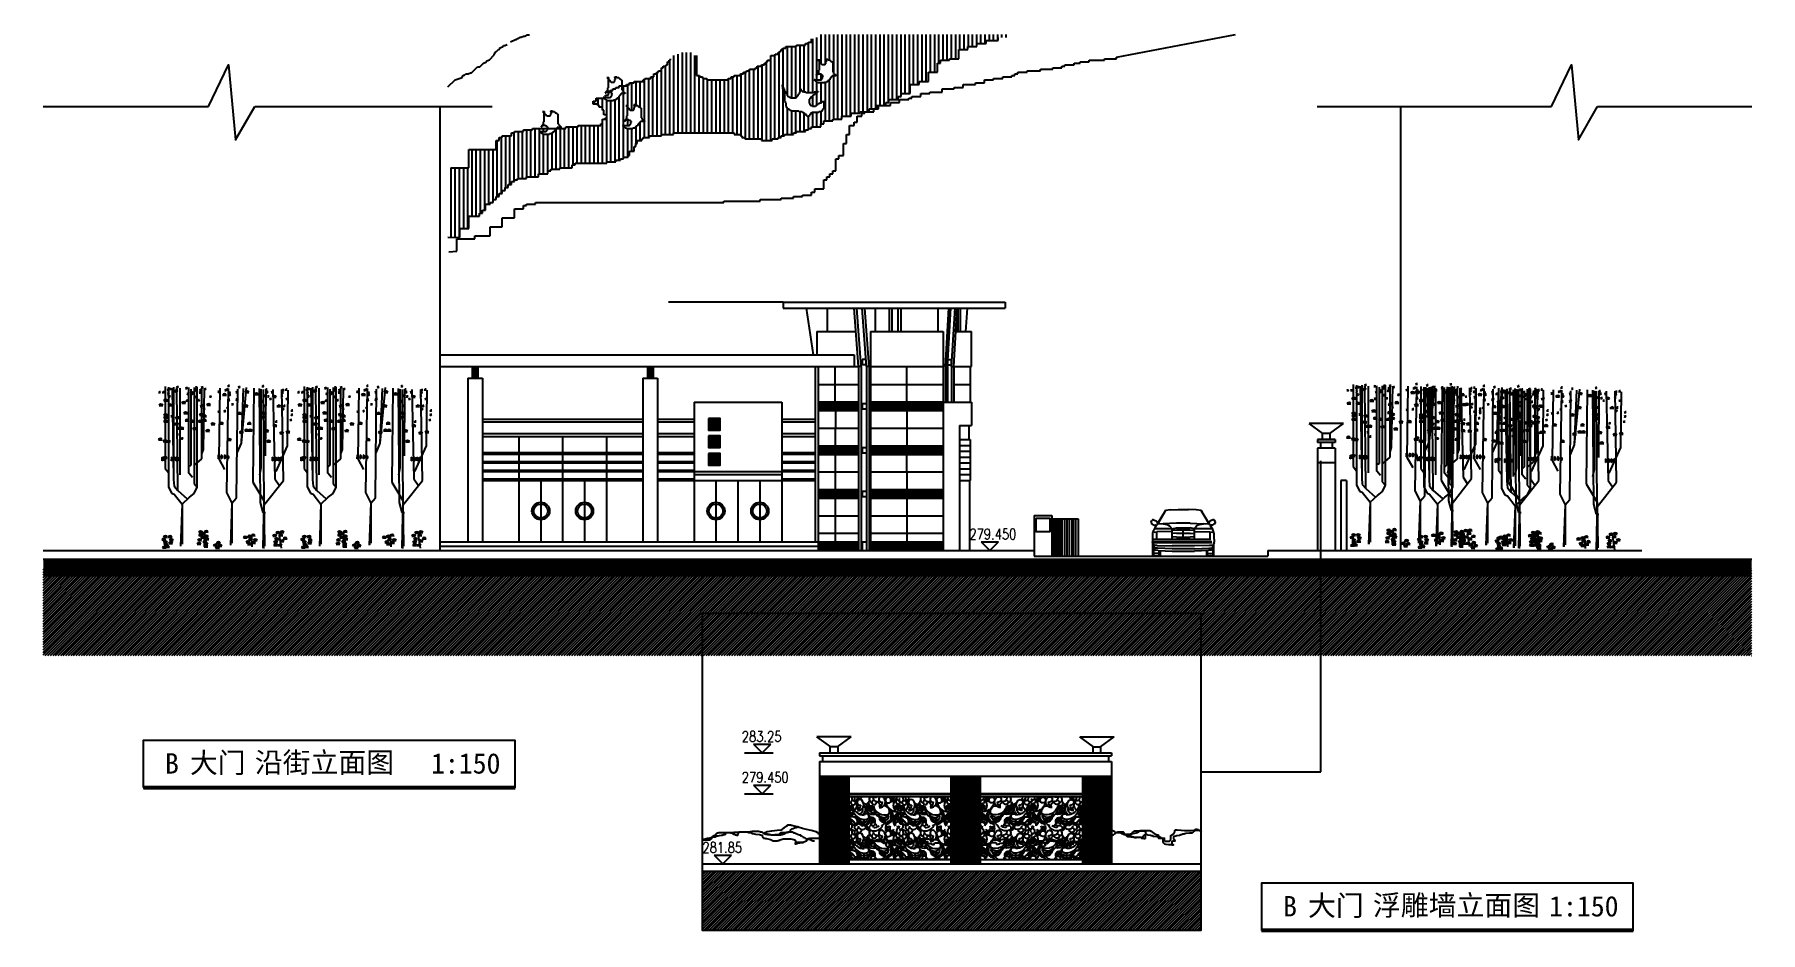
# Model space of a CAD drawing. Extents: x 61379 to 181989, y -86181 to 18192.
# Drawn here: x 122889 to 181989, y -86181 to -55428 of the extents above; entities that cross this region are included whole.
import ezdxf

# ---------------------------------------------------------------- set-up
doc = ezdxf.new("R2010")
doc.units = 0
doc.header["$LTSCALE"] = 1000
doc.header["$MEASUREMENT"] = 0
doc.linetypes.add('DOTE', pattern=[2.42, 2, -0.2, 0.02, -0.2])
doc.layers.get('0').update_dxf_attribs({"linetype": 'CONTINUOUS'})
for name, color, linetype in [('3', 84, 'CONTINUOUS'), ('6', 12, 'CONTINUOUS'), ('DIM', 3, 'CONTINUOUS'), ('DOTE', 1, 'DOTE'), ('LAYER2', 8, 'CONTINUOUS'), ('LAYER7', 84, 'CONTINUOUS'), ('PUB_DIM', 84, 'CONTINUOUS'), ('PUB_TEXT', 7, 'CONTINUOUS'), ('PUB_TITLE', 4, 'CONTINUOUS'), ('WALL', 255, 'CONTINUOUS'), ('WINDOW', 84, 'CONTINUOUS')]:
    doc.layers.add(name, color=color, linetype=linetype)
doc.styles.add('DIM_FONT', font='SIMPLEX', dxfattribs={"width": 0.8})
doc.styles.add('HT', font='SIMHEI.TTF')
pattern_1 = [(0, (-26166.007, -60932), (0, 46.875), []), (90, (-26166, -60932), (-187.5, 1e-14), [])]

msp = doc.modelspace()

# ---------------------------------------------------------------- texts
at = {"layer": 'PUB_TEXT', "linetype": 'CONTINUOUS', "style": 'DIM_FONT', "width": 0.8}
for s, p in [('279.450', (154903.1, -72717.1)), ('283.25', (147108.3, -79646.9)), ('279.450', (147108.3, -81048.3)), ('281.85', (145759, -83448.3))]:
    msp.add_text(s, height=360, dxfattribs=at).set_placement(p)
at = {"layer": 'PUB_TEXT', "style": 'HT'}
for s, height, p in [('B', 699, (127356.1, -80739.7)), ('大门', 699.01, (128209.4, -80717.1)), ('沿街立面图', 699.01, (130433.7, -80706.6)), ('1:150', 699.01, (136466.2, -80739.7)), ('B', 699, (165641.4, -85631.5)), ('大门', 699.01, (166494.7, -85609)), ('浮雕墙立面图', 699.01, (168719, -85598.4)), ('1:150', 699.01, (174751.5, -85631.5))]:
    msp.add_text(s, height=height, dxfattribs=at).set_placement(p)

# ---------------------------------------------------------------- blocks, each defined once
blk = doc.blocks.new('A$C15B752B3')
at = {"layer": 'LAYER2'}
for p, q in [((25408, 91973), (26463, 92500)), ((28046, 93554), (30155, 94608)), ((30155, 94608), (30683, 94608)), ((30683, 94608), (31210, 95136)), ((31210, 95136), (32265, 95663)), ((32265, 95663), (32793, 95663)), ((32793, 95663), (33848, 96190)), ((33848, 96190), (34375, 96190)), ((34375, 96190), (35430, 96717)), ((35430, 96717), (36485, 96717)), ((159548, 92864), (160900, 92864)), ((159548, 92188), (159548, 92864)), ((160865, 70968), (160865, 92864)), ((160900, 92864), (160900, 93539)), ((160900, 93539), (162253, 93539)), ((162253, 93539), (162253, 94891)), ((162740, 70968), (162740, 94891)), ((164615, 79268), (164615, 95566)), ((166490, 83848), (166490, 96881)), ((168365, 85565), (168365, 96881)), ((170240, 85565), (170240, 96881)), ((172115, 79554), (172115, 96881)), ((173990, 59080), (173990, 96881)), ((175865, 60432), (175865, 96881)), ((177740, 60432), (177740, 96881)), ((179615, 60432), (179615, 96881)), ((181490, 61783), (181490, 96881)), ((183365, 61783), (183365, 96881)), ((185240, 62459), (185240, 96881)), ((187115, 62459), (187115, 96881)), ((188990, 63810), (188990, 96881)), ((190865, 63810), (190865, 96881)), ((192740, 65161), (192740, 96881)), ((194615, 65161), (194615, 96881)), ((196490, 66513), (196490, 96881)), ((198365, 67864), (198365, 96881)), ((200240, 67864), (200240, 96881)), ((202115, 69215), (202115, 96881)), ((203990, 70567), (203990, 96881)), ((205865, 70567), (205865, 96881)), ((207740, 74621), (207740, 96881)), ((209615, 74621), (209615, 96881)), ((211490, 75972), (211490, 96881)), ((213365, 75972), (213365, 96881)), ((215240, 80026), (215240, 96881)), ((217115, 80026), (217115, 96881)), ((218990, 84080), (218990, 96881)), ((220865, 85431), (220865, 96881)), ((222740, 85431), (222740, 96881)), ((224615, 86107), (224615, 96881)), ((226490, 86107), (226490, 96881)), ((228365, 90161), (228365, 96881)), ((230240, 90161), (230240, 96881)), ((232115, 91512), (232115, 96881)), ((233990, 91512), (233990, 96881)), ((235865, 91512), (235865, 96881)), ((235961, 92864), (240019, 92864)), ((235961, 91512), (235961, 92864)), ((237740, 92864), (237740, 96881)), ((239615, 92864), (239615, 96881)), ((240019, 92864), (240019, 94215)), ((240019, 94215), (245428, 94215)), ((241490, 94215), (241490, 96881)), ((243365, 94215), (243365, 96881)), ((245240, 94215), (245240, 96881)), ((245428, 94215), (245428, 95566)), ((247115, 95566), (247115, 96881)), ((248990, 95566), (248990, 96881)), ((298174, 86783), (351217, 96881)), ((16969, 84595), (17496, 85122)), ((17496, 85122), (18551, 85649)), ((18551, 85649), (20661, 87757)), ((20661, 87757), (21189, 88811)), ((21189, 88811), (21716, 89338)), ((21716, 89338), (22771, 90392)), ((22771, 90392), (23298, 90392)), ((23298, 90919), (24353, 91446)), ((23298, 90392), (23298, 90919)), ((24353, 91446), (24881, 91973)), ((24881, 91973), (25408, 91973)), ((98012, 83404), (98012, 84756)), ((98012, 84756), (98688, 84756)), ((98688, 85431), (99364, 85431)), ((98688, 84756), (98688, 85431)), ((98990, 52324), (98990, 85431)), ((99364, 85431), (99364, 86107)), ((100865, 52999), (100865, 87458)), ((102740, 52999), (102740, 88134)), ((104615, 52999), (104615, 88810)), ((106490, 52999), (106490, 88810)), ((108365, 52999), (108365, 88810)), ((110240, 52999), (110240, 87458)), ((110860, 87458), (110860, 78675)), ((141966, 84080), (141966, 84756)), ((141966, 84756), (142642, 84756)), ((142115, 49621), (142115, 84756)), ((142642, 84756), (142642, 85431)), ((142642, 85431), (143995, 85431)), ((143990, 49621), (143990, 85431)), ((143995, 85431), (143995, 87458)), ((143995, 87458), (146024, 87458)), ((145865, 50297), (145865, 87458)), ((146024, 87458), (146024, 88134)), ((146024, 88134), (147376, 88134)), ((147376, 88134), (147376, 88810)), ((147376, 88810), (148052, 88810)), ((147740, 50972), (147740, 88810)), ((148052, 88810), (148052, 89485)), ((148052, 89485), (148728, 89485)), ((148728, 89485), (148728, 90161)), ((148728, 90161), (149405, 90161)), ((149405, 90837), (150757, 90837)), ((149405, 90161), (149405, 90837)), ((149615, 73258), (149615, 90837)), ((150757, 90837), (150757, 91512)), ((150757, 91512), (155491, 91512)), ((151490, 69537), (151490, 91512)), ((153365, 68678), (153365, 91512)), ((155240, 68678), (155240, 91512)), ((155491, 92188), (159548, 92188)), ((155491, 91512), (155491, 92188)), ((157115, 70968), (157115, 92188)), ((158990, 71254), (158990, 92188)), ((165431, 84993), (165431, 85851)), ((165431, 85851), (165431, 85565)), ((165431, 85565), (165717, 85565)), ((165717, 84993), (165431, 84993)), ((165717, 85565), (165717, 84706)), ((165717, 80986), (165717, 84993)), ((165717, 84706), (166004, 84706)), ((166004, 84706), (166004, 84420)), ((168916, 85282), (168273, 85610)), ((168295, 85565), (168582, 85565)), ((168365, 83848), (168365, 85563)), ((168582, 85565), (168582, 85851)), ((168582, 85851), (169441, 85851)), ((168582, 83848), (168582, 84706)), ((168582, 84706), (168868, 84706)), ((168868, 84706), (168868, 85565)), ((169441, 85851), (169441, 85565)), ((169441, 85565), (170301, 85565)), ((170301, 85565), (170301, 85279)), ((170301, 85279), (170587, 85279)), ((170587, 85279), (170587, 84993)), ((170587, 84993), (171160, 84993)), ((171160, 84993), (171160, 84706)), ((171160, 84706), (171446, 84706)), ((171446, 84706), (171446, 84420)), ((219732, 84080), (219732, 85431)), ((219732, 85431), (223789, 85431)), ((223789, 86107), (227847, 86107)), ((223789, 85431), (223789, 86107)), ((227847, 86107), (227847, 90161)), ((227847, 90161), (231904, 90161)), ((231904, 90161), (231904, 91512)), ((231904, 91512), (235961, 91512)), ((281944, 84756), (286002, 84756)), ((281944, 84080), (281944, 84756)), ((286002, 85431), (292764, 85431)), ((286002, 84756), (286002, 85431)), ((292764, 86107), (298174, 86107)), ((292764, 85431), (292764, 86107)), ((298174, 86107), (298174, 86783)), ((3255, 76689), (6420, 77744)), ((6420, 77744), (6947, 78798)), ((6947, 78798), (7475, 78798)), ((7475, 78798), (8002, 79325)), ((8002, 79325), (9057, 79325)), ((9057, 79325), (10112, 79852)), ((10112, 79852), (10639, 79852)), ((10639, 79852), (11694, 80906)), ((11694, 80906), (12222, 81433)), ((12222, 81433), (13277, 82487)), ((13277, 82487), (14332, 82487)), ((14332, 82487), (14859, 83014)), ((14859, 83014), (15387, 83541)), ((15387, 83541), (15914, 84068)), ((15914, 84068), (16969, 84595)), ((71375, 77965), (71375, 77679)), ((71375, 77106), (71375, 77965)), ((71375, 77679), (71661, 77679)), ((71661, 77106), (71375, 77106)), ((71661, 77679), (71661, 76820)), ((71661, 73099), (71661, 77106)), ((74239, 77679), (74526, 77679)), ((74526, 77965), (75385, 77965)), ((74526, 77679), (74526, 77965)), ((74812, 76820), (74812, 77679)), ((75385, 77965), (75385, 77679)), ((75385, 77679), (76245, 77679)), ((76245, 77679), (76245, 77393)), ((76245, 77393), (76531, 77393)), ((76531, 77393), (76531, 77106)), ((76531, 77106), (77104, 77106)), ((77104, 77106), (77104, 76820)), ((87868, 76648), (87868, 77323)), ((87868, 77323), (90573, 77323)), ((89615, 50972), (89615, 77323)), ((90573, 77323), (90573, 77999)), ((90573, 77999), (91926, 77999)), ((91490, 51648), (91490, 77999)), ((91926, 77999), (91926, 79350)), ((91926, 79350), (93278, 79350)), ((93278, 79350), (93278, 80026)), ((93278, 80026), (93954, 80026)), ((93365, 51648), (93365, 80026)), ((93954, 80702), (95307, 80702)), ((93954, 80026), (93954, 80702)), ((95240, 51648), (95240, 80702)), ((95307, 80702), (95307, 82053)), ((95307, 82053), (95983, 82053)), ((95983, 82053), (95983, 82729)), ((95983, 82729), (97335, 82729)), ((97115, 52324), (97115, 82729)), ((97335, 82729), (97335, 83404)), ((97335, 83404), (98012, 83404)), ((110860, 78675), (112212, 78675)), ((112115, 52999), (112115, 78675)), ((112212, 78675), (112212, 77999)), ((112212, 77999), (113565, 77999)), ((113565, 77999), (113565, 77323)), ((113565, 77323), (115593, 77323)), ((113990, 52999), (113990, 77323)), ((115593, 77323), (115593, 76648)), ((125061, 76648), (125061, 77323)), ((125061, 77323), (126413, 77323)), ((125240, 52999), (125240, 77323)), ((126413, 77999), (127766, 77999)), ((126413, 77323), (126413, 77999)), ((127115, 52999), (127115, 77999)), ((127766, 77999), (127766, 78675)), ((127766, 78675), (130470, 78675)), ((128990, 52324), (128990, 78675)), ((130470, 78675), (130470, 79350)), ((130470, 79350), (131823, 79350)), ((130865, 51648), (130865, 79350)), ((131823, 79350), (131823, 80026)), ((131823, 80026), (133175, 80026)), ((132740, 50297), (132740, 80026)), ((133175, 80702), (134528, 80702)), ((133175, 80026), (133175, 80702)), ((134528, 80702), (134528, 81377)), ((134528, 81377), (137233, 81377)), ((134615, 50297), (134615, 81377)), ((136490, 50297), (136490, 81377)), ((137233, 81377), (137233, 82053)), ((137233, 82053), (137909, 82053)), ((137909, 82729), (139938, 82729)), ((137909, 82053), (137909, 82729)), ((138365, 50297), (138365, 82729)), ((139938, 82729), (139938, 83404)), ((139938, 83404), (141290, 83404)), ((140240, 49621), (140240, 83404)), ((141290, 83404), (141290, 84080)), ((141290, 84080), (141966, 84080)), ((164571, 78982), (164285, 78982)), ((164285, 78982), (164285, 78696)), ((164285, 78696), (164571, 78696)), ((166290, 79268), (164571, 79268)), ((164571, 79268), (164571, 78982)), ((164571, 78696), (164571, 78982)), ((164571, 78982), (164858, 78982)), ((164615, 76692), (164615, 78982)), ((164858, 78982), (164858, 79268)), ((164858, 79268), (165144, 79268)), ((165144, 79268), (165144, 79841)), ((165144, 79841), (165431, 79841)), ((165431, 79841), (165431, 80986)), ((165431, 80986), (165717, 80986)), ((166004, 84420), (166290, 84420)), ((166290, 84420), (166290, 83848)), ((166290, 83848), (166863, 83848)), ((166290, 78982), (166290, 79268)), ((166863, 78982), (166290, 78982)), ((166490, 76692), (166490, 78982)), ((166577, 76692), (166577, 76978)), ((166577, 76978), (166863, 76978)), ((166863, 83848), (166863, 83562)), ((166863, 83562), (168295, 83562)), ((166863, 78696), (166863, 78982)), ((167150, 78696), (166863, 78696)), ((166863, 76978), (166863, 77265)), ((166863, 77265), (167150, 77265)), ((167150, 78410), (167150, 78696)), ((167436, 78410), (167150, 78410)), ((167150, 77265), (167150, 78123)), ((167150, 78123), (167436, 78123)), ((167436, 78123), (167436, 78410)), ((168295, 83562), (168295, 83848)), ((168295, 83848), (168582, 83848)), ((170587, 77265), (170301, 77265)), ((170301, 77265), (170301, 76692)), ((170874, 77551), (170587, 77551)), ((170587, 77551), (170587, 77265)), ((171160, 77837), (170874, 77837)), ((170874, 77837), (170874, 77551)), ((171446, 78123), (171160, 78123)), ((171160, 78123), (171160, 77837)), ((171446, 84420), (171733, 84420)), ((171446, 78410), (171446, 78123)), ((173165, 78410), (171446, 78410)), ((171733, 84420), (171733, 80127)), ((171733, 80127), (172019, 80127)), ((172019, 80127), (172019, 79554)), ((172019, 79554), (172306, 79554)), ((172115, 59080), (172115, 78410)), ((172306, 79554), (172306, 79268)), ((172306, 79268), (172592, 79268)), ((172592, 79268), (172592, 78982)), ((172592, 78982), (172879, 78982)), ((172879, 78982), (172879, 78696)), ((172879, 78696), (173165, 78696)), ((173165, 78696), (173165, 78410)), ((214322, 75972), (214322, 80026)), ((214322, 80026), (218379, 80026)), ((218379, 80026), (218379, 84080)), ((218379, 84080), (219732, 84080)), ((243400, 76648), (243400, 77323)), ((243400, 77323), (247457, 77323)), ((247457, 77999), (251514, 77999)), ((247457, 77323), (247457, 77999)), ((251514, 77999), (251514, 78675)), ((251514, 78675), (252867, 78675)), ((252867, 79350), (254219, 79350)), ((252867, 78675), (252867, 79350)), ((254219, 80026), (258277, 80026)), ((254219, 79350), (254219, 80026)), ((258277, 80702), (264363, 80702)), ((258277, 80026), (258277, 80702)), ((264363, 81377), (269772, 81377)), ((264363, 80702), (264363, 81377)), ((269772, 81377), (269772, 82053)), ((269772, 82053), (273830, 82053)), ((273830, 82053), (273830, 82729)), ((273830, 82729), (275182, 82729)), ((275182, 83404), (279240, 83404)), ((275182, 82729), (275182, 83404)), ((279240, 83404), (279240, 84080)), ((279240, 84080), (281944, 84080)), ((90, 73527), (3255, 76689)), ((70515, 71096), (70229, 71096)), ((70229, 71096), (70229, 70809)), ((70229, 70809), (70515, 70809)), ((70287, 69891), (71639, 69891)), ((70287, 68540), (70287, 69891)), ((70515, 71382), (70515, 71096)), ((72234, 71382), (70515, 71382)), ((70515, 71096), (70802, 71096)), ((70515, 70809), (70515, 71096)), ((70802, 71382), (71088, 71382)), ((70802, 71096), (70802, 71382)), ((71088, 71382), (71088, 71954)), ((71088, 71954), (71375, 71954)), ((71375, 73099), (71661, 73099)), ((71375, 71954), (71375, 73099)), ((71639, 69891), (71639, 71242)), ((71639, 71242), (72315, 71242)), ((71661, 76820), (71948, 76820)), ((71948, 76820), (71948, 76534)), ((71948, 76534), (72234, 76534)), ((72234, 76534), (72234, 75961)), ((72234, 75961), (72807, 75961)), ((72234, 71096), (72234, 71382)), ((72807, 71096), (72234, 71096)), ((72315, 71918), (73668, 71918)), ((72315, 71242), (72315, 71918)), ((72807, 75961), (72807, 75675)), ((72807, 75675), (74239, 75675)), ((72807, 70809), (72807, 71096)), ((73094, 70809), (72807, 70809)), ((72807, 69378), (73094, 69378)), ((72807, 69092), (72807, 69378)), ((73094, 70523), (73094, 70809)), ((73380, 70523), (73094, 70523)), ((73094, 69378), (73094, 70237)), ((73094, 70237), (73380, 70237)), ((73380, 70237), (73380, 70523)), ((73668, 71918), (73668, 72594)), ((73668, 72594), (75020, 72594)), ((74239, 75675), (74239, 75961)), ((74239, 75961), (74526, 75961)), ((74526, 75961), (74526, 76820)), ((74526, 76820), (74812, 76820)), ((75020, 73269), (76373, 73269)), ((75020, 72594), (75020, 73269)), ((76245, 69378), (76245, 68806)), ((76531, 69378), (76245, 69378)), ((76373, 73269), (76373, 73945)), ((76373, 73945), (79754, 73945)), ((76490, 40837), (76490, 69378)), ((76531, 69665), (76531, 69378)), ((76818, 69665), (76531, 69665)), ((76818, 69951), (76818, 69665)), ((77104, 69951), (76818, 69951)), ((77104, 76820), (77390, 76820)), ((77104, 70237), (77104, 69951)), ((77390, 70237), (77104, 70237)), ((77390, 76820), (77390, 76534)), ((77390, 76534), (77677, 76534)), ((79109, 70523), (77390, 70523)), ((77390, 70523), (77390, 70237)), ((77677, 76534), (77677, 72241)), ((77677, 72241), (77963, 72241)), ((77963, 72241), (77963, 71668)), ((77963, 71668), (78250, 71668)), ((78250, 71668), (78250, 71382)), ((78250, 71382), (78536, 71382)), ((78365, 71382), (78365, 73945)), ((78365, 56319), (78365, 70523)), ((78536, 71382), (78536, 71096)), ((78536, 71096), (78823, 71096)), ((78823, 71096), (78823, 70809)), ((78823, 70809), (79109, 70809)), ((79109, 70809), (79109, 70523)), ((79754, 73945), (79754, 74621)), ((79754, 74621), (81106, 74621)), ((80240, 64333), (80240, 74621)), ((81106, 75296), (83135, 75296)), ((81106, 74621), (81106, 75296)), ((82115, 63189), (82115, 75296)), ((83135, 75296), (83135, 75972)), ((83135, 75972), (87192, 75972)), ((83990, 65192), (83990, 75972)), ((85865, 64333), (85865, 75972)), ((87192, 76648), (87868, 76648)), ((87192, 75972), (87192, 76648)), ((87740, 50972), (87740, 76648)), ((115593, 76648), (125061, 76648)), ((115865, 52999), (115865, 76648)), ((117740, 52999), (117740, 76648)), ((119615, 52999), (119615, 76648)), ((121490, 52999), (121490, 76648)), ((123365, 52999), (123365, 76648)), ((149389, 74402), (149103, 74402)), ((149103, 74402), (149103, 73830)), ((149103, 73830), (149389, 73830)), ((149389, 72685), (149389, 74402)), ((149389, 73830), (149389, 73258)), ((149389, 73258), (149676, 73258)), ((149676, 72685), (149389, 72685)), ((149615, 51648), (149615, 72685)), ((149676, 73258), (149676, 72685)), ((149676, 72113), (149676, 72685)), ((149676, 72685), (149962, 72685)), ((149962, 72113), (149676, 72113)), ((149962, 72685), (149962, 71826)), ((149962, 71540), (149962, 72113)), ((149962, 71826), (150249, 71826)), ((150249, 71540), (149962, 71540)), ((150249, 71826), (150249, 71540)), ((150249, 66961), (150249, 71540)), ((150249, 71540), (150535, 71540)), ((150535, 71540), (150535, 70968)), ((150535, 70968), (150821, 70968)), ((150821, 70968), (150821, 70682)), ((150821, 70682), (151108, 70682)), ((151108, 70682), (151108, 70395)), ((151108, 70395), (151394, 70395)), ((151394, 70395), (151394, 69537)), ((151394, 69537), (151681, 69537)), ((151681, 69537), (151681, 69250)), ((155978, 69250), (155978, 69537)), ((155978, 69537), (156264, 69537)), ((156264, 69537), (156264, 70109)), ((156264, 70109), (156551, 70109)), ((156551, 70109), (156551, 70395)), ((156551, 70395), (156837, 70395)), ((156837, 70395), (156837, 70968)), ((156837, 70968), (157124, 70968)), ((157124, 70968), (157124, 72113)), ((157124, 72113), (157410, 72113)), ((157410, 72113), (157410, 72685)), ((157410, 72685), (157410, 72113)), ((157410, 72113), (157696, 72113)), ((157696, 72113), (157696, 71826)), ((157696, 71826), (157983, 71826)), ((157983, 71826), (157983, 71540)), ((157983, 71540), (158842, 71540)), ((158842, 71540), (158842, 71254)), ((158842, 71254), (159702, 71254)), ((159702, 71254), (159702, 70968)), ((159702, 70968), (163426, 70968)), ((162853, 69537), (162566, 69537)), ((162566, 69537), (162566, 69250)), ((162740, 64957), (162740, 69537)), ((162853, 69823), (162853, 69537)), ((163426, 69823), (162853, 69823)), ((163712, 76692), (163426, 76692)), ((163426, 76692), (166577, 76692)), ((163426, 70968), (163426, 71254)), ((163426, 71254), (164285, 71254)), ((163426, 70109), (163426, 69823)), ((163712, 70109), (163426, 70109)), ((163712, 76406), (163712, 76692)), ((163999, 76406), (163712, 76406)), ((164285, 70395), (163712, 70395)), ((163712, 70395), (163712, 70109)), ((163999, 76120), (163999, 76406)), ((164285, 76120), (163999, 76120)), ((164285, 75834), (164285, 76120)), ((164571, 75834), (164285, 75834)), ((164285, 71254), (164285, 71540)), ((164285, 71540), (165144, 71540)), ((164571, 70682), (164285, 70682)), ((164285, 70682), (164285, 70395)), ((164571, 75547), (164571, 75834)), ((165144, 75547), (164571, 75547)), ((164858, 70968), (164571, 70968)), ((164571, 70968), (164571, 70682)), ((164615, 71540), (164615, 75547)), ((164615, 65529), (164615, 70968)), ((165144, 71254), (164858, 71254)), ((164858, 71254), (164858, 70968)), ((165144, 75261), (165144, 75547)), ((168009, 75261), (165144, 75261)), ((165144, 71540), (165144, 71254)), ((166490, 66388), (166490, 75261)), ((168868, 75547), (168009, 75547)), ((168009, 75547), (168009, 75261)), ((168365, 58405), (168365, 75547)), ((169441, 75834), (168868, 75834)), ((168868, 75834), (168868, 75547)), ((169441, 76406), (169441, 75834)), ((170014, 76406), (169441, 76406)), ((170301, 76692), (170014, 76692)), ((170014, 76692), (170014, 76406)), ((170240, 58405), (170240, 76692)), ((202150, 69215), (202150, 70567)), ((202150, 70567), (206207, 70567)), ((206207, 74621), (210265, 74621)), ((206207, 70567), (206207, 74621)), ((210265, 75972), (214322, 75972)), ((210265, 74621), (210265, 75972)), ((210941, 69215), (210941, 70567)), ((210941, 70567), (214998, 70567)), ((214998, 71242), (220408, 71242)), ((214998, 70567), (214998, 71242)), ((220408, 72594), (225818, 72594)), ((220408, 71242), (220408, 72594)), ((225818, 72594), (225818, 73269)), ((225818, 73269), (229875, 73269)), ((229875, 74621), (235285, 74621)), ((229875, 73269), (229875, 74621)), ((235285, 75296), (239342, 75296)), ((235285, 74621), (235285, 75296)), ((239342, 75296), (239342, 76648)), ((239342, 76648), (243400, 76648)), ((42763, 61991), (42763, 62850)), ((42763, 62850), (42763, 62563)), ((42763, 62563), (43050, 62563)), ((43050, 61991), (42763, 61991)), ((43050, 62563), (43050, 61705)), ((43050, 57984), (43050, 61991)), ((43050, 61705), (43336, 61705)), ((43336, 61705), (43336, 61418)), ((45628, 62563), (45914, 62563)), ((45914, 62850), (46774, 62850)), ((45914, 62563), (45914, 62850)), ((45914, 60846), (45914, 61705)), ((45914, 61705), (46201, 61705)), ((46201, 61705), (46201, 62563)), ((46774, 62850), (46774, 62563)), ((46774, 62563), (47633, 62563)), ((47633, 62563), (47633, 62277)), ((47633, 62277), (47920, 62277)), ((47920, 62277), (47920, 61991)), ((47920, 61991), (48493, 61991)), ((48493, 61991), (48493, 61705)), ((48493, 61705), (48779, 61705)), ((48779, 61705), (48779, 61418)), ((64877, 65837), (64877, 67188)), ((64877, 67188), (66229, 67188)), ((66905, 65837), (64877, 65837)), ((65240, 65837), (65240, 67188)), ((66229, 67188), (66229, 68540)), ((66229, 68540), (70287, 68540)), ((66905, 65161), (66905, 65837)), ((67582, 65161), (66905, 65161)), ((67115, 65161), (67115, 68540)), ((67582, 64486), (67582, 65161)), ((68934, 64486), (67582, 64486)), ((68934, 63134), (68934, 64486)), ((69610, 63134), (68934, 63134)), ((68990, 63134), (68990, 68540)), ((69370, 68806), (72521, 68806)), ((69656, 68806), (69370, 68806)), ((69610, 61107), (69610, 63134)), ((69656, 68520), (69656, 68806)), ((69943, 68520), (69656, 68520)), ((69943, 68233), (69943, 68520)), ((70229, 68233), (69943, 68233)), ((70229, 67947), (70229, 68233)), ((70515, 67947), (70229, 67947)), ((70515, 67661), (70515, 67947)), ((71088, 67661), (70515, 67661)), ((70865, 61107), (70865, 67661)), ((71088, 67375), (71088, 67661)), ((73953, 67375), (71088, 67375)), ((72521, 69092), (72807, 69092)), ((72521, 68806), (72521, 69092)), ((72740, 40162), (72740, 67375)), ((73953, 67661), (73953, 67375)), ((74812, 67661), (73953, 67661)), ((74615, 40162), (74615, 67661)), ((75385, 67947), (74812, 67947)), ((74812, 67947), (74812, 67661)), ((75385, 68520), (75385, 67947)), ((75958, 68520), (75385, 68520)), ((76245, 68806), (75958, 68806)), ((75958, 68806), (75958, 68520)), ((79925, 64620), (79925, 65478)), ((79925, 65478), (79925, 65192)), ((79925, 65192), (80212, 65192)), ((80212, 64620), (79925, 64620)), ((80212, 65192), (80212, 64333)), ((80212, 60613), (80212, 64620)), ((80212, 64333), (80498, 64333)), ((80498, 64333), (80498, 64047)), ((80498, 64047), (80785, 64047)), ((80785, 64047), (80785, 63475)), ((80785, 63475), (81358, 63475)), ((81358, 63475), (81358, 63189)), ((81358, 63189), (82790, 63189)), ((82790, 65192), (83076, 65192)), ((82790, 63189), (82790, 63475)), ((82790, 63475), (83076, 63475)), ((83076, 65192), (83076, 65478)), ((83076, 65478), (83936, 65478)), ((83076, 63475), (83076, 64333)), ((83076, 64333), (83363, 64333)), ((83363, 64333), (83412, 66001)), ((83936, 65478), (83936, 65192)), ((83936, 65192), (84795, 65192)), ((84795, 65192), (84795, 64906)), ((84795, 64906), (85082, 64906)), ((85082, 64906), (85082, 64620)), ((85082, 64620), (85655, 64620)), ((85655, 64620), (85655, 64333)), ((85655, 64333), (85941, 64333)), ((85941, 64333), (85941, 64047)), ((85941, 64047), (86227, 64047)), ((86227, 64047), (86227, 59754)), ((150535, 66961), (150249, 66961)), ((150535, 66388), (150535, 66961)), ((150821, 66388), (150535, 66388)), ((150821, 64957), (150821, 66388)), ((151108, 64957), (150821, 64957)), ((151108, 64385), (151108, 64957)), ((151394, 64385), (151108, 64385)), ((151394, 64098), (151394, 64385)), ((151681, 64098), (151394, 64098)), ((151490, 52324), (151490, 64098)), ((151681, 69250), (152254, 69250)), ((151681, 63526), (151681, 64098)), ((152254, 63526), (151681, 63526)), ((152254, 69250), (152254, 68964)), ((152254, 68964), (152827, 68964)), ((152254, 63240), (152254, 63526)), ((152540, 63240), (152254, 63240)), ((152540, 62953), (152540, 63240)), ((153113, 62953), (152540, 62953)), ((152827, 68964), (152827, 68678)), ((152827, 68678), (155405, 68678)), ((153113, 62667), (153113, 62953)), ((156551, 62667), (153113, 62667)), ((153365, 52324), (153365, 62667)), ((155240, 52999), (155240, 62667)), ((155405, 68678), (155405, 68964)), ((155405, 68964), (155691, 68964)), ((155691, 68964), (155691, 69250)), ((155691, 69250), (155978, 69250)), ((156551, 62381), (156551, 62667)), ((157983, 62381), (156551, 62381)), ((157115, 53675), (157115, 62381)), ((157983, 62095), (157983, 62381)), ((158556, 62095), (157983, 62095)), ((158556, 61809), (158556, 62095)), ((159129, 61809), (158556, 61809)), ((158990, 53675), (158990, 61809)), ((159129, 61522), (159129, 61809)), ((161420, 68105), (161134, 68105)), ((161134, 68105), (161134, 66102)), ((161134, 66102), (161420, 66102)), ((161707, 68392), (161420, 68392)), ((161420, 68392), (161420, 68105)), ((161420, 66102), (161420, 65529)), ((161420, 65529), (161707, 65529)), ((162280, 68964), (161707, 68964)), ((161707, 68964), (161707, 68392)), ((161707, 65529), (161707, 65243)), ((161707, 65243), (162566, 65243)), ((162280, 61809), (161707, 61809)), ((161707, 61809), (161707, 61236)), ((162566, 69250), (162280, 69250)), ((162280, 69250), (162280, 68964)), ((162280, 62095), (162280, 61809)), ((165431, 62095), (162280, 62095)), ((162566, 65243), (162566, 64957)), ((162566, 64957), (163999, 64957)), ((162740, 55702), (162740, 62095)), ((163999, 64957), (163999, 65243)), ((163999, 65243), (164571, 65243)), ((164571, 65243), (164571, 65529)), ((164571, 65529), (164858, 65529)), ((164615, 55702), (164615, 62095)), ((164858, 65529), (164858, 65816)), ((164858, 65816), (165144, 65816)), ((165144, 65816), (165144, 66102)), ((165144, 66102), (165717, 66102)), ((166577, 62381), (165431, 62381)), ((165431, 62381), (165431, 62095)), ((165717, 66102), (165717, 66388)), ((165717, 66388), (166577, 66388)), ((166490, 57053), (166490, 62381)), ((166577, 66388), (166577, 66674)), ((166577, 66674), (166863, 66674)), ((166863, 62667), (166577, 62667)), ((166577, 62667), (166577, 62381)), ((166863, 66674), (166863, 66961)), ((166863, 66961), (167722, 66961)), ((167150, 62953), (166863, 62953)), ((166863, 62953), (166863, 62667)), ((167436, 63526), (167150, 63526)), ((167150, 63526), (167150, 62953)), ((167722, 64098), (167436, 64098)), ((167436, 64098), (167436, 63526)), ((167722, 67247), (167722, 64098)), ((179835, 61783), (183892, 61783)), ((179835, 60432), (179835, 61783)), ((183892, 62459), (187949, 62459)), ((183892, 61783), (183892, 62459)), ((184568, 61783), (185921, 61783)), ((184568, 60432), (184568, 61783)), ((185921, 61783), (185921, 62459)), ((185921, 62459), (189978, 62459)), ((187949, 63810), (192007, 63810)), ((187949, 62459), (187949, 63810)), ((189978, 63810), (191330, 63810)), ((189978, 62459), (189978, 63810)), ((191330, 63810), (191330, 65161)), ((191330, 65161), (195388, 65161)), ((192007, 63810), (192007, 65161)), ((192007, 65161), (197416, 65161)), ((195388, 66513), (196740, 66513)), ((195388, 65161), (195388, 66513)), ((196740, 66513), (196740, 67864)), ((196740, 67864), (200798, 67864)), ((197416, 65161), (197416, 66513)), ((197416, 66513), (201474, 66513)), ((200798, 69215), (202150, 69215)), ((200798, 67864), (200798, 69215)), ((201474, 67864), (205531, 67864)), ((201474, 66513), (201474, 67864)), ((205531, 67864), (205531, 68540)), ((205531, 68540), (206884, 68540)), ((206884, 69215), (210941, 69215)), ((206884, 68540), (206884, 69215)), ((33770, 54351), (37828, 54351)), ((33770, 53675), (33770, 54351)), ((35240, 33405), (35240, 54351)), ((37115, 33405), (37115, 54351)), ((37828, 55026), (52705, 55026)), ((37828, 54351), (37828, 55026)), ((38990, 33405), (38990, 55026)), ((40865, 34756), (40865, 55026)), ((41904, 55980), (41618, 55980)), ((41618, 55980), (41618, 55694)), ((41618, 55694), (41904, 55694)), ((41904, 56266), (41904, 55980)), ((43623, 56266), (41904, 56266)), ((41904, 55980), (42190, 55980)), ((41904, 55694), (41904, 55980)), ((42190, 56266), (42477, 56266)), ((42190, 55980), (42190, 56266)), ((42477, 56839), (42763, 56839)), ((42477, 56266), (42477, 56839)), ((42740, 53690), (42740, 55026)), ((42763, 57984), (43050, 57984)), ((42763, 56839), (42763, 57984)), ((43336, 61418), (43623, 61418)), ((43623, 61418), (43623, 60846)), ((43623, 60846), (44196, 60846)), ((43623, 55980), (43623, 56266)), ((44196, 55980), (43623, 55980)), ((43909, 53977), (44196, 53977)), ((43909, 53690), (43909, 53977)), ((44196, 60846), (44196, 60560)), ((44196, 60560), (45628, 60560)), ((44196, 55694), (44196, 55980)), ((44482, 55694), (44196, 55694)), ((44196, 54263), (44482, 54263)), ((44196, 53977), (44196, 54263)), ((44482, 55408), (44482, 55694)), ((44769, 55408), (44482, 55408)), ((44482, 55122), (44769, 55122)), ((44482, 54263), (44482, 55122)), ((44769, 55122), (44769, 55408)), ((45628, 60846), (45914, 60846)), ((45628, 60560), (45628, 60846)), ((47633, 54263), (47633, 53690)), ((47920, 54263), (47633, 54263)), ((47920, 54549), (47920, 54263)), ((48206, 54549), (47920, 54549)), ((48206, 54835), (48206, 54549)), ((48493, 54835), (48206, 54835)), ((48365, 36783), (48365, 54835)), ((48493, 55122), (48493, 54835)), ((48779, 55122), (48493, 55122)), ((48779, 61418), (49065, 61418)), ((50498, 55408), (48779, 55408)), ((48779, 55408), (48779, 55122)), ((49065, 61418), (49065, 57125)), ((49065, 57125), (49352, 57125)), ((49352, 57125), (49352, 56553)), ((49352, 56553), (49638, 56553)), ((49638, 56553), (49638, 56266)), ((49638, 56266), (49925, 56266)), ((49925, 56266), (49925, 55980)), ((49925, 55980), (50211, 55980)), ((50211, 55980), (50211, 55694)), ((50211, 55694), (50498, 55694)), ((50240, 37459), (50240, 55026)), ((50498, 55694), (50498, 55408)), ((52115, 37459), (52115, 55026)), ((52705, 55702), (58115, 55702)), ((52705, 55026), (52705, 55702)), ((53990, 37459), (53990, 55702)), ((55865, 38810), (55865, 55702)), ((57740, 39486), (57740, 55702)), ((58115, 56378), (68258, 56378)), ((58115, 55702), (58115, 56378)), ((59615, 39486), (59615, 56378)), ((61490, 39486), (61490, 56378)), ((63365, 39486), (63365, 56378)), ((65240, 39486), (65240, 56378)), ((67115, 39486), (67115, 56378)), ((68258, 56378), (68258, 57053)), ((68258, 57053), (68934, 57053)), ((68934, 57053), (68934, 59080)), ((68934, 59080), (70287, 59080)), ((68990, 39486), (68990, 59080)), ((70963, 61107), (69610, 61107)), ((70287, 59756), (70963, 59756)), ((70287, 59080), (70287, 59756)), ((70865, 39486), (70865, 59756)), ((70963, 59756), (70963, 61107)), ((78207, 56319), (77920, 56319)), ((77920, 56319), (81071, 56319)), ((78207, 56033), (78207, 56319)), ((78493, 56033), (78207, 56033)), ((78365, 41513), (78365, 56033)), ((78493, 55747), (78493, 56033)), ((78780, 55747), (78493, 55747)), ((78780, 58609), (78780, 58323)), ((79066, 58609), (78780, 58609)), ((78780, 58323), (79066, 58323)), ((78780, 55460), (78780, 55747)), ((79066, 55460), (78780, 55460)), ((80785, 58895), (79066, 58895)), ((79066, 58895), (79066, 58609)), ((79066, 58323), (79066, 58609)), ((79066, 58609), (79352, 58609)), ((79066, 55174), (79066, 55460)), ((79639, 55174), (79066, 55174)), ((79352, 58609), (79352, 58895)), ((79352, 58895), (79639, 58895)), ((79639, 58895), (79639, 59468)), ((79639, 59468), (79925, 59468)), ((79639, 54888), (79639, 55174)), ((82503, 54888), (79639, 54888)), ((79925, 59468), (79925, 60613)), ((79925, 60613), (80212, 60613)), ((80240, 56319), (80240, 58895)), ((80240, 42189), (80240, 54888)), ((80785, 58609), (80785, 58895)), ((81358, 58609), (80785, 58609)), ((81071, 56319), (81071, 56605)), ((81071, 56605), (81358, 56605)), ((81358, 58323), (81358, 58609)), ((81644, 58323), (81358, 58323)), ((81358, 56605), (81358, 56892)), ((81358, 56892), (81644, 56892)), ((81644, 58037), (81644, 58323)), ((81931, 58037), (81644, 58037)), ((81644, 57750), (81931, 57750)), ((81644, 56892), (81644, 57750)), ((81931, 57750), (81931, 58037)), ((82115, 44891), (82115, 54888)), ((83363, 55174), (82503, 55174)), ((82503, 55174), (82503, 54888)), ((83936, 55460), (83363, 55460)), ((83363, 55460), (83363, 55174)), ((84509, 56033), (83936, 56033)), ((83936, 56033), (83936, 55460)), ((83990, 48270), (83990, 56033)), ((84795, 56319), (84509, 56319)), ((84509, 56319), (84509, 56033)), ((85082, 56892), (84795, 56892)), ((84795, 56892), (84795, 56319)), ((85368, 57178), (85082, 57178)), ((85082, 57178), (85082, 56892)), ((85655, 57464), (85368, 57464)), ((85368, 57464), (85368, 57178)), ((85941, 57750), (85655, 57750)), ((85655, 57750), (85655, 57464)), ((85865, 49621), (85865, 57750)), ((87660, 58037), (85941, 58037)), ((85941, 58037), (85941, 57750)), ((86227, 59754), (86514, 59754)), ((86514, 59754), (86514, 59181)), ((86514, 59181), (86800, 59181)), ((86800, 59181), (86800, 58895)), ((86800, 58895), (87087, 58895)), ((87087, 58895), (87087, 58609)), ((87087, 58609), (87373, 58609)), ((87373, 58609), (87373, 58323)), ((87373, 58323), (87660, 58323)), ((87660, 58323), (87660, 58037)), ((159415, 61522), (159129, 61522)), ((159415, 61236), (159415, 61522)), ((159988, 61236), (159415, 61236)), ((159548, 54351), (160900, 54351)), ((159548, 53675), (159548, 54351)), ((159988, 60664), (159988, 61236)), ((160275, 60664), (159988, 60664)), ((160275, 60377), (160275, 60664)), ((161134, 60377), (160275, 60377)), ((160865, 54351), (160865, 60377)), ((160900, 55026), (162253, 55026)), ((160900, 54351), (160900, 55026)), ((161420, 60950), (161134, 60950)), ((161134, 60950), (161134, 60377)), ((161707, 61236), (161420, 61236)), ((161420, 61236), (161420, 60950)), ((162253, 55702), (166310, 55702)), ((162253, 55026), (162253, 55702)), ((166310, 55702), (166310, 57053)), ((166310, 57053), (167663, 57053)), ((167663, 58405), (171720, 58405)), ((167663, 57053), (167663, 58405)), ((171720, 58405), (171720, 59080)), ((171720, 59080), (175777, 59080)), ((175777, 60432), (179835, 60432)), ((175777, 59080), (175777, 60432)), ((179158, 56378), (181187, 56378)), ((179158, 52324), (179158, 56378)), ((181187, 57729), (182540, 57729)), ((181187, 56378), (181187, 57729)), ((182540, 57729), (182540, 60432)), ((182540, 60432), (184568, 60432)), ((21598, 45567), (21598, 49621)), ((21598, 49621), (22951, 49621)), ((22115, 24621), (22115, 49621)), ((22951, 49621), (22951, 50972)), ((22951, 50972), (24303, 50972)), ((23990, 25973), (23990, 50972)), ((24303, 51648), (28361, 51648)), ((24303, 50972), (24303, 51648)), ((25865, 28675), (25865, 51648)), ((27740, 30027), (27740, 51648)), ((28361, 51648), (28361, 52999)), ((28361, 52999), (29713, 52999)), ((29615, 31378), (29615, 52999)), ((29713, 53675), (33770, 53675)), ((29713, 52999), (29713, 53675)), ((31490, 32729), (31490, 53675)), ((33365, 32729), (33365, 53675)), ((40758, 53690), (43909, 53690)), ((41045, 53690), (40758, 53690)), ((41045, 53404), (41045, 53690)), ((41331, 53404), (41045, 53404)), ((41331, 53118), (41331, 53404)), ((41618, 53118), (41331, 53118)), ((41618, 52832), (41618, 53118)), ((41904, 52832), (41618, 52832)), ((41904, 52545), (41904, 52832)), ((42477, 52545), (41904, 52545)), ((42477, 52259), (42477, 52545)), ((45341, 52259), (42477, 52259)), ((42740, 34756), (42740, 52259)), ((44615, 36108), (44615, 52259)), ((45341, 52545), (45341, 52259)), ((46201, 52545), (45341, 52545)), ((46774, 52832), (46201, 52832)), ((46201, 52832), (46201, 52545)), ((46490, 36783), (46490, 52832)), ((46774, 53404), (46774, 52832)), ((47347, 53404), (46774, 53404)), ((47633, 53690), (47347, 53690)), ((47347, 53690), (47347, 53404)), ((83135, 44891), (83135, 46918)), ((83135, 46918), (83811, 46918)), ((83811, 46918), (83811, 48270)), ((83811, 48270), (84487, 48270)), ((84487, 48270), (84487, 49621)), ((84487, 49621), (86516, 49621)), ((86516, 49621), (86516, 50297)), ((86516, 50297), (87192, 50297)), ((87192, 50972), (89897, 50972)), ((87192, 50297), (87192, 50972)), ((89897, 51648), (95307, 51648)), ((89897, 50972), (89897, 51648)), ((95307, 52324), (100717, 52324)), ((95307, 51648), (95307, 52324)), ((100717, 52999), (127766, 52999)), ((100717, 52324), (100717, 52999)), ((127766, 52999), (127766, 52324)), ((127766, 52324), (130470, 52324)), ((130470, 52324), (130470, 51648)), ((130470, 51648), (131147, 51648)), ((131147, 51648), (131147, 50972)), ((131147, 50972), (132499, 50972)), ((132499, 50972), (132499, 50297)), ((132499, 50297), (139938, 50297)), ((139938, 50297), (139938, 49621)), ((139938, 49621), (144671, 49621)), ((144671, 50297), (147376, 50297)), ((144671, 49621), (144671, 50297)), ((147376, 50297), (147376, 50972)), ((147376, 50972), (148728, 50972)), ((148728, 50972), (148728, 51648)), ((148728, 51648), (150081, 51648)), ((150081, 52324), (154138, 52324)), ((150081, 51648), (150081, 52324)), ((154138, 52324), (154138, 52999)), ((154138, 52999), (155491, 52999)), ((155491, 53675), (159548, 53675)), ((155491, 52999), (155491, 53675)), ((176454, 42864), (176454, 48270)), ((176454, 48270), (177806, 48270)), ((177806, 48270), (177806, 52324)), ((177806, 52324), (179158, 52324)), ((9426, 45567), (21598, 45567)), ((9426, 37459), (9426, 45567)), ((10865, 15838), (10865, 45567)), ((12740, 15838), (12740, 45567)), ((14615, 17189), (14615, 45567)), ((16490, 18540), (16490, 45567)), ((18365, 21243), (18365, 45567)), ((20240, 21919), (20240, 45567)), ((55410, 37459), (55410, 38810)), ((55410, 38810), (56762, 38810)), ((56762, 39486), (70963, 39486)), ((56762, 38810), (56762, 39486)), ((70963, 40162), (75020, 40162)), ((70963, 39486), (70963, 40162)), ((75020, 40837), (77049, 40837)), ((75020, 40162), (75020, 40837)), ((77049, 40837), (77049, 41513)), ((77049, 41513), (78401, 41513)), ((78401, 41513), (78401, 42189)), ((78401, 42189), (80430, 42189)), ((80430, 42189), (80430, 42864)), ((80430, 42864), (81106, 42864)), ((81106, 44891), (83135, 44891)), ((81106, 42864), (81106, 44891)), ((173072, 36108), (173072, 41513)), ((173072, 41513), (174425, 41513)), ((174425, 41513), (174425, 42864)), ((174425, 42864), (176454, 42864)), ((1312, 37459), (9426, 37459)), ((1490, 6378), (1490, 37459)), ((3365, 6378), (3365, 37459)), ((5240, 6378), (5240, 37459)), ((7115, 10432), (7115, 37459)), ((8990, 10432), (8990, 37459)), ((28361, 31378), (29713, 31378)), ((28361, 30027), (28361, 31378)), ((29713, 32054), (31066, 32054)), ((29713, 31378), (29713, 32054)), ((31066, 32054), (31066, 32729)), ((31066, 32729), (35123, 32729)), ((35123, 33405), (40533, 33405)), ((35123, 32729), (35123, 33405)), ((40533, 34756), (44590, 34756)), ((40533, 33405), (40533, 34756)), ((44590, 34756), (44590, 36108)), ((44590, 36108), (45942, 36108)), ((45942, 36783), (50000, 36783)), ((45942, 36108), (45942, 36783)), ((50000, 37459), (55410, 37459)), ((50000, 36783), (50000, 37459)), ((167663, 32054), (169015, 32054)), ((167663, 28000), (167663, 32054)), ((169015, 32054), (169015, 33405)), ((169015, 33405), (170368, 33405)), ((170368, 33405), (170368, 34756)), ((170368, 34756), (171720, 34756)), ((171720, 34756), (171720, 36108)), ((171720, 36108), (173072, 36108)), ((20246, 21919), (20246, 23270)), ((20246, 23270), (21598, 23270)), ((21598, 23270), (21598, 24621)), ((21598, 24621), (22951, 24621)), ((22951, 24621), (22951, 25973)), ((22951, 25973), (24303, 25973)), ((24303, 27324), (25656, 27324)), ((24303, 25973), (24303, 27324)), ((25656, 28675), (27008, 28675)), ((25656, 27324), (25656, 28675)), ((27008, 28675), (27008, 30027)), ((27008, 30027), (28361, 30027)), ((139261, 23270), (148728, 23270)), ((139261, 22594), (139261, 23270)), ((148728, 23946), (154138, 23946)), ((148728, 23270), (148728, 23946)), ((154138, 23946), (154138, 24621)), ((154138, 24621), (158196, 24621)), ((158196, 25297), (162253, 25297)), ((158196, 24621), (158196, 25297)), ((162253, 25297), (162253, 26648)), ((162253, 26648), (163605, 26648)), ((163605, 26648), (163605, 28000)), ((163605, 28000), (167663, 28000)), ((9426, 10432), (9426, 15838)), ((9426, 15838), (14160, 15838)), ((14160, 15838), (14160, 17189)), ((14160, 17189), (15512, 17189)), ((15512, 17189), (15512, 18540)), ((15512, 18540), (16865, 18540)), ((16865, 21243), (18894, 21243)), ((16865, 18540), (16865, 21243)), ((18894, 21243), (18894, 21919)), ((18894, 21919), (20246, 21919)), ((29713, 19216), (33770, 19216)), ((29713, 15162), (29713, 19216)), ((33770, 19216), (33770, 20567)), ((33770, 20567), (35123, 20567)), ((35123, 21243), (39180, 21243)), ((35123, 20567), (35123, 21243)), ((39180, 21919), (123032, 21919)), ((39180, 21243), (39180, 21919)), ((123032, 22594), (139261, 22594)), ((123032, 21919), (123032, 22594)), ((5369, 10432), (9426, 10432)), ((5369, 6378), (5369, 10432)), ((18894, 7054), (18894, 11108)), ((18894, 11108), (24303, 11108)), ((24303, 11108), (24303, 15162)), ((24303, 15162), (29713, 15162)), ((0, 6459), (5369, 6378)), ((521, 0), (4017, 297)), ((4017, 5703), (12131, 5703)), ((4017, 297), (4017, 5703)), ((12131, 7054), (18894, 7054)), ((12131, 5703), (12131, 7054))]:
    blk.add_line(p, q, dxfattribs=at)
blk = doc.blocks.new('A$C5A6D286D')
at = {"layer": 'PUB_DIM', "linetype": 'BYBLOCK', "xscale": 0.16, "yscale": 0.16, "zscale": 0.16}
blk.add_blockref('A$C15B752B3', (0, 0), dxfattribs=at)
blk = doc.blocks.new('M_G88')
at = {"color": 3, "linetype": 'CONTINUOUS'}
for p, q in [((-2333, 5472), (-2333, 2666)), ((-2225, 5454), (-2225, 2037)), ((-2099, 5418), (-2045, 2289)), ((-2045, 5454), (-2045, 2289)), ((-1901, 1911), (-1937, 5436)), ((-1829, 5418), (-1829, 2451)), ((-1523, 2505), (-1523, 5436)), ((-1451, 5382), (-1451, 2774)), ((-1344, 5436), (-1344, 2145)), ((-1236, 2019), (-1236, 5454)), ((-1074, 2990), (-1074, 5418)), ((-1020, 3314), (-984, 5418)), ((-462, 5418), (-498, 2990)), ((-175, 5400), (-229, 1839)), ((113, 1659), (149, 5382)), ((275, 3530), (455, 5436)), ((275, 3530), (347, 5400)), ((707, 5418), (671, 2199)), ((886, 5400), (922, 1497)), ((958, 2702), (958, 5382)), ((1053, 1156), (1030, 5364)), ((1102, 3098), (1120, 5364)), ((1354, 5364), (1426, 2307)), ((1714, 2253), (1660, 5364)), ((1858, 3440), (1876, 5346)), ((-2543, 4820), (-2414, 4816)), ((-2381, 4982), (-2252, 4978)), ((-2237, 4820), (-2108, 4816)), ((-1762, 4905), (-1633, 4902)), ((-1464, 5233), (-1335, 5230)), ((-1115, 4797), (-985, 4794)), ((-906, 4838), (-777, 4834)), ((-367, 5179), (-237, 5176)), ((371, 4784), (500, 4780)), ((407, 5269), (536, 5266)), ((730, 5197), (860, 5194)), ((892, 4950), (1021, 4947)), ((1342, 5107), (1471, 5104)), ((1486, 4784), (1615, 4780)), ((-2381, 4478), (-2252, 4474)), ((-2381, 4388), (-2252, 4385)), ((-2381, 4262), (-2252, 4259)), ((-2003, 4172), (-1874, 4169)), ((-2003, 4172), (-1874, 4169)), ((-1978, 4384), (-1849, 4380)), ((-1978, 4384), (-1849, 4380)), ((-1978, 4384), (-1849, 4380)), ((-1698, 4550), (-1568, 4546)), ((-1644, 4298), (-1514, 4295)), ((-1464, 4262), (-1335, 4259)), ((-1194, 4262), (-1065, 4259)), ((-1158, 4496), (-1029, 4492)), ((-1050, 4442), (-921, 4439)), ((-1050, 4298), (-921, 4295)), ((-762, 4172), (-633, 4169)), ((-475, 4190), (-345, 4187)), ((137, 4532), (266, 4528)), ((479, 4190), (608, 4187)), ((892, 4550), (1022, 4546)), ((964, 4406), (1093, 4403)), ((1000, 4532), (1129, 4528)), ((-2561, 3651), (-2432, 3647)), ((-2399, 3590), (-2270, 3587)), ((-2291, 3573), (-2162, 3570)), ((-1913, 4028), (-1784, 4025)), ((-1824, 4028), (-1694, 4025)), ((-1392, 4010), (-1263, 4007)), ((-942, 3938), (-813, 3935)), ((-205, 3633), (-76, 3629)), ((209, 3885), (338, 3882)), ((389, 3956), (518, 3953)), ((515, 3956), (644, 3953)), ((1080, 3934), (1209, 3931)), ((1144, 3579), (1273, 3575)), ((1360, 4118), (1489, 4115)), ((1594, 3867), (1723, 3863)), ((1810, 3902), (1939, 3899)), ((-2445, 3056), (-2448, 2927)), ((-2399, 3022), (-2270, 3018)), ((-2373, 3056), (-2376, 2927)), ((-2121, 3056), (-2125, 2927)), ((-2049, 3074), (-2053, 2945)), ((-1970, 3052), (-1973, 2923)), ((-1905, 3051), (-1909, 2921)), ((-1905, 3051), (-1909, 2921)), ((-1326, 2774), (-1074, 2990)), ((-1074, 3170), (-1020, 3314)), ((-520, 3128), (-524, 2999)), ((-498, 2990), (-300, 2630)), ((-412, 3128), (-416, 2999)), ((-304, 3128), (-308, 2999)), ((-197, 3110), (-200, 2981)), ((131, 3206), (275, 3530)), ((275, 3530), (275, 3530)), ((940, 3260), (940, 3458)), ((1332, 3056), (1329, 2927)), ((1440, 3056), (1437, 2927)), ((1462, 2559), (1858, 3440)), ((1530, 3056), (1527, 2927)), ((1620, 3056), (1616, 2927)), ((-2333, 2666), (-2225, 2523)), ((-1398, 2361), (-1523, 2505)), ((-1451, 2774), (-1505, 2738)), ((904, 2451), (958, 2702)), ((-2225, 2037), (-2117, 1821)), ((-2117, 1821), (-2027, 1785)), ((-2045, 2289), (-2027, 2055)), ((-2027, 2055), (-1901, 1911)), ((-2027, 1785), (-1757, 1443)), ((-1901, 1911), (-1577, 1623)), ((-1505, 1677), (-1344, 1803)), ((-1344, 2145), (-1236, 2019)), ((-1344, 1803), (-1236, 2019)), ((-229, 1839), (-49, 1479)), ((671, 2199), (1048, 1569)), ((1048, 1407), (1714, 2253)), ((1426, 2307), (1570, 2091)), ((-1757, 1443), (-1811, 5)), ((-1757, 1443), (-1505, 1677)), ((-1757, 1443), (-1757, 77)), ((-47, 1479), (-101, 40)), ((-49, 1479), (113, 1659)), ((-47, 1479), (-47, 112)), ((922, 1497), (1012, 1156)), ((1048, 1569), (1012, -67)), ((1048, 1569), (1066, 5)), ((1012, 1156), (1102, 1156)), ((-2443, 220), (-2313, 216)), ((-2389, 310), (-2259, 306)), ((-2389, 130), (-2259, 127)), ((-2371, 40), (-2241, 37)), ((-2227, 310), (-2097, 306)), ((-2209, 94), (-2079, 91)), ((-2191, 202), (-2061, 198)), ((-1238, 76), (-1108, 73)), ((-1220, 202), (-1090, 198)), ((-1184, 472), (-1054, 468)), ((-1184, 364), (-1054, 360)), ((-1112, 292), (-982, 288)), ((-1094, 418), (-964, 414)), ((-1040, 148), (-910, 145)), ((-1004, 76), (-874, 73)), ((-984, 490), (-1002, -14)), ((-986, 490), (-856, 486)), ((-986, 328), (-856, 324)), ((-968, 238), (-838, 234)), ((-680, 22), (-551, 19)), ((-570, 112), (-606, -68)), ((-572, 112), (-443, 109)), ((-518, 4), (-389, 1)), ((345, 292), (474, 288)), ((435, 130), (564, 127)), ((489, 328), (618, 324)), ((489, 58), (618, 55)), ((525, 220), (654, 216)), ((615, 364), (744, 360)), ((617, 364), (635, -14)), ((633, 112), (762, 109)), ((687, 202), (816, 198)), ((1352, 346), (1482, 342)), ((1388, 130), (1518, 127)), ((1388, 22), (1518, 19)), ((1424, 238), (1554, 234)), ((1460, 454), (1590, 450)), ((1532, 22), (1661, 19)), ((1568, 364), (1697, 360)), ((1570, 364), (1642, -68)), ((1604, 472), (1733, 468)), ((1604, 166), (1733, 163)), ((1712, 256), (1841, 252)), ((-2425, -50), (-2295, -53)), ((-2317, -32), (-2187, -35)), ((-1004, -14), (-874, -17)), ((-608, -68), (-479, -71))]:
    blk.add_line(p, q, dxfattribs=at)
for points in [[(-1757, 1443, 0, 52.5, 0), (-1793, 4, 0, 52.5, 0)], [(-47, 1479, 0, 52.5, 0), (-83, 39, 0, 52.5, 0)], [(1039, 1156, 0, 52.5, 0), (1049, -86, 52.5, 52.5, 0)]]:
    blk.add_lwpolyline(points, format="xyseb", dxfattribs=at)
for centre, radius, start, end in [((-2223, 5303), 74.5, 75.96701, 129.0833), ((-2241, 5504), 147, 258.6754, 274.95662), ((-2227, 5377), 19.6, 265.62274, 350.19996), ((-2228, 5357), 0.581, 265.04338, 94.95662), ((-2151, 5321), 74.5, 75.96701, 129.0833), ((-2169, 5522), 147, 258.6754, 274.95662), ((-2155, 5395), 19.6, 265.62274, 350.19996), ((-2156, 5375), 0.581, 265.04338, 94.95662), ((-2061, 5303), 74.5, 75.96701, 129.0833), ((-2079, 5504), 147, 258.6754, 274.95662), ((-2065, 5377), 19.6, 265.62274, 350.19996), ((-2067, 5357), 0.581, 265.04338, 94.95662), ((-1971, 5250), 74.5, 75.96701, 129.0833), ((-1975, 5323), 19.6, 265.62274, 350.19996), ((-1917, 5285), 74.5, 75.96701, 129.0833), ((-1935, 5486), 147, 258.6754, 274.95662), ((-1917, 5268), 74.5, 75.96701, 129.0833), ((-1935, 5468), 147, 258.6754, 274.95662), ((-1899, 5393), 74.5, 75.96701, 129.0833), ((-1917, 5594), 147, 258.6754, 274.95662), ((-1921, 5359), 19.6, 265.62274, 350.19996), ((-1923, 5339), 0.581, 265.04338, 94.95662), ((-1921, 5341), 19.6, 265.62274, 350.19996), ((-1923, 5321), 0.581, 265.04338, 94.95662), ((-1903, 5467), 19.6, 265.62274, 350.19996), ((-1905, 5447), 0.581, 265.04338, 94.95662), ((-1586, 5353), 74.5, 75.96701, 129.0833), ((-1604, 5554), 147, 258.6754, 274.95662), ((-1590, 5427), 19.6, 265.62274, 350.19996), ((-1591, 5407), 0.581, 265.04338, 94.95662), ((-1324, 5468), 147, 258.6754, 274.95662), ((-1305, 5268), 74.5, 75.96701, 129.0833), ((-1270, 5285), 74.5, 75.96701, 129.0833), ((-1288, 5486), 147, 258.6754, 274.95662), ((-1310, 5341), 19.6, 265.62274, 350.19996), ((-1311, 5321), 0.581, 265.04338, 94.95662), ((-1252, 5375), 74.5, 75.96701, 129.0833), ((-1270, 5576), 147, 258.6754, 274.95662), ((-1252, 5321), 74.5, 75.96701, 129.0833), ((-1270, 5522), 147, 258.6754, 274.95662), ((-1274, 5359), 19.6, 265.62274, 350.19996), ((-1275, 5339), 0.581, 265.04338, 94.95662), ((-1256, 5449), 19.6, 265.62274, 350.19996), ((-1257, 5429), 0.581, 265.04338, 94.95662), ((-1256, 5395), 19.6, 265.62274, 350.19996), ((-1257, 5375), 0.581, 265.04338, 94.95662), ((-1108, 5285), 74.5, 75.96701, 129.0833), ((-1126, 5486), 147, 258.6754, 274.95662), ((-1112, 5359), 19.6, 265.62274, 350.19996), ((-1113, 5339), 0.581, 265.04338, 94.95662), ((-1054, 5375), 74.5, 75.96701, 129.0833), ((-1072, 5576), 147, 258.6754, 274.95662), ((-1058, 5449), 19.6, 265.62274, 350.19996), ((-1059, 5429), 0.581, 265.04338, 94.95662), ((-946, 5321), 74.5, 75.96701, 129.0833), ((-964, 5522), 147, 258.6754, 274.95662), ((-950, 5395), 19.6, 265.62274, 350.19996), ((-951, 5375), 0.581, 265.04338, 94.95662), ((-263, 5486), 147, 258.6754, 274.95662), ((-244, 5285), 74.5, 75.96701, 129.0833), ((-227, 5504), 147, 258.6754, 274.95662), ((-208, 5303), 74.5, 75.96701, 129.0833), ((-249, 5359), 19.6, 265.62274, 350.19996), ((-250, 5339), 0.581, 265.04338, 94.95662), ((-213, 5377), 19.6, 265.62274, 350.19996), ((-214, 5357), 0.581, 265.04338, 94.95662), ((-173, 5630), 147, 258.6754, 274.95662), ((-154, 5429), 74.5, 75.96701, 129.0833), ((-159, 5503), 19.6, 265.62274, 350.19996), ((-160, 5483), 0.581, 265.04338, 94.95662), ((211, 5389), 74.5, 75.96701, 129.0833), ((193, 5589), 147, 258.6754, 274.95662), ((207, 5462), 19.6, 265.62274, 350.19996), ((205, 5442), 0.581, 265.04338, 94.95662), ((1022, 5419), 74.5, 75.96701, 129.0833), ((1004, 5620), 147, 258.6754, 274.95662), ((1018, 5493), 19.6, 265.62274, 350.19996), ((1017, 5473), 0.581, 265.04338, 94.95662), ((1122, 5504), 147, 258.6754, 274.95662), ((1141, 5303), 74.5, 75.96701, 129.0833), ((1136, 5377), 19.6, 265.62274, 350.19996), ((1135, 5357), 0.581, 265.04338, 94.95662), ((1716, 5285), 74.5, 75.96701, 129.0833), ((1698, 5486), 147, 258.6754, 274.95662), ((1712, 5359), 19.6, 265.62274, 350.19996), ((1710, 5339), 0.581, 265.04338, 94.95662), ((1824, 5303), 74.5, 75.96701, 129.0833), ((1806, 5504), 147, 258.6754, 274.95662), ((1820, 5377), 19.6, 265.62274, 350.19996), ((1818, 5357), 0.581, 265.04338, 94.95662), ((-2511, 5214), 74.5, 75.96701, 129.0833), ((-2529, 5414), 147, 258.6754, 274.95662), ((-2478, 4798), 66.5, 19.82745, 162.92647), ((-2515, 5287), 19.6, 265.62274, 350.19996), ((-2516, 5267), 0.581, 265.04338, 94.95662), ((-2385, 5214), 74.5, 75.96701, 129.0833), ((-2403, 5414), 147, 258.6754, 274.95662), ((-2389, 5287), 19.6, 265.62274, 350.19996), ((-2390, 5267), 0.581, 265.04338, 94.95662), ((-2316, 4960), 66.5, 19.82745, 162.92647), ((-2205, 5196), 74.5, 75.96701, 129.0833), ((-2223, 5396), 147, 258.6754, 274.95662), ((-2205, 5124), 74.5, 75.96701, 129.0833), ((-2223, 5324), 147, 258.6754, 274.95662), ((-2172, 4798), 66.5, 19.82745, 162.92647), ((-2169, 5070), 74.5, 75.96701, 129.0833), ((-2187, 5270), 147, 258.6754, 274.95662), ((-2209, 5269), 19.6, 265.62274, 350.19996), ((-2210, 5249), 0.581, 265.04338, 94.95662), ((-2209, 5197), 19.6, 265.62274, 350.19996), ((-2210, 5177), 0.581, 265.04338, 94.95662), ((-2173, 5143), 19.6, 265.62274, 350.19996), ((-2174, 5123), 0.581, 265.04338, 94.95662), ((-2043, 5124), 74.5, 75.96701, 129.0833), ((-2061, 5324), 147, 258.6754, 274.95662), ((-2047, 5197), 19.6, 265.62274, 350.19996), ((-2049, 5177), 0.581, 265.04338, 94.95662), ((-1989, 5450), 147, 258.6754, 274.95662), ((-1935, 5232), 74.5, 75.96701, 129.0833), ((-1953, 5432), 147, 258.6754, 274.95662), ((-1977, 5303), 0.581, 265.04338, 94.95662), ((-1939, 5305), 19.6, 265.62274, 350.19996), ((-1941, 5285), 0.581, 265.04338, 94.95662), ((-1697, 4884), 66.5, 19.82745, 162.92647), ((-1594, 5126), 147, 258.6754, 274.95662), ((-1575, 4926), 74.5, 75.96701, 129.0833), ((-1558, 5360), 147, 258.6754, 274.95662), ((-1539, 5160), 74.5, 75.96701, 129.0833), ((-1579, 4999), 19.6, 265.62274, 350.19996), ((-1581, 4979), 0.581, 265.04338, 94.95662), ((-1544, 5233), 19.6, 265.62274, 350.19996), ((-1545, 5213), 0.581, 265.04338, 94.95662), ((-1399, 5212), 66.5, 19.82745, 162.92647), ((-1414, 5360), 147, 258.6754, 274.95662), ((-1395, 5160), 74.5, 75.96701, 129.0833), ((-1400, 5233), 19.6, 265.62274, 350.19996), ((-1401, 5213), 0.581, 265.04338, 94.95662), ((-1270, 5052), 74.5, 75.96701, 129.0833), ((-1288, 5252), 147, 258.6754, 274.95662), ((-1274, 5125), 19.6, 265.62274, 350.19996), ((-1275, 5105), 0.581, 265.04338, 94.95662), ((-1172, 4939), 74.5, 75.96701, 129.0833), ((-1191, 5140), 147, 258.6754, 274.95662), ((-1176, 5013), 19.6, 265.62274, 350.19996), ((-1178, 4993), 0.581, 265.04338, 94.95662), ((-1126, 5198), 74.5, 75.96701, 129.0833), ((-1144, 5399), 147, 258.6754, 274.95662), ((-1090, 4728), 74.5, 75.96701, 129.0833), ((-1108, 4929), 147, 258.6754, 274.95662), ((-1130, 5272), 19.6, 265.62274, 350.19996), ((-1131, 5252), 0.581, 265.04338, 94.95662), ((-1050, 4776), 66.5, 19.82745, 162.92647), ((-1094, 4801), 19.6, 265.62274, 350.19996), ((-1095, 4781), 0.581, 265.04338, 94.95662), ((-841, 4816), 66.5, 19.82745, 162.92647), ((-769, 5061), 74.5, 75.96701, 129.0833), ((-787, 5262), 147, 258.6754, 274.95662), ((-773, 5135), 19.6, 265.62274, 350.19996), ((-775, 5114), 0.581, 265.04338, 94.95662), ((-489, 5227), 74.5, 75.96701, 129.0833), ((-489, 5227), 74.5, 75.96701, 129.0833), ((-507, 5428), 147, 258.6754, 274.95662), ((-507, 5428), 147, 258.6754, 274.95662), ((-493, 5301), 19.6, 265.62274, 350.19996), ((-493, 5301), 19.6, 265.62274, 350.19996), ((-494, 5281), 0.581, 265.04338, 94.95662), ((-494, 5281), 0.581, 265.04338, 94.95662), ((-302, 5158), 66.5, 19.82745, 162.92647), ((-183, 4688), 74.5, 75.96701, 129.0833), ((-201, 4888), 147, 258.6754, 274.95662), ((-187, 4761), 19.6, 265.62274, 350.19996), ((-189, 4741), 0.581, 265.04338, 94.95662), ((-137, 4955), 74.5, 75.96701, 129.0833), ((-137, 4936), 74.5, 75.96701, 129.0833), ((-155, 5156), 147, 258.6754, 274.95662), ((-155, 5137), 147, 258.6754, 274.95662), ((-137, 5396), 147, 258.6754, 274.95662), ((-118, 5196), 74.5, 75.96701, 129.0833), ((-119, 5324), 147, 258.6754, 274.95662), ((-100, 5124), 74.5, 75.96701, 129.0833), ((-141, 5029), 19.6, 265.62274, 350.19996), ((-142, 5009), 0.581, 265.04338, 94.95662), ((-141, 5010), 19.6, 265.62274, 350.19996), ((-142, 4990), 0.581, 265.04338, 94.95662), ((-123, 5269), 19.6, 265.62274, 350.19996), ((-124, 5249), 0.581, 265.04338, 94.95662), ((-105, 5197), 19.6, 265.62274, 350.19996), ((-106, 5177), 0.581, 265.04338, 94.95662), ((-11, 4800), 74.5, 75.96701, 129.0833), ((-29, 5000), 147, 258.6754, 274.95662), ((-15, 4873), 19.6, 265.62274, 350.19996), ((-16, 4853), 0.581, 265.04338, 94.95662), ((133, 5216), 74.5, 75.96701, 129.0833), ((115, 5416), 147, 258.6754, 274.95662), ((133, 4955), 74.5, 75.96701, 129.0833), ((115, 5156), 147, 258.6754, 274.95662), ((140, 5176), 147, 258.6754, 274.95662), ((159, 4975), 74.5, 75.96701, 129.0833), ((129, 5289), 19.6, 265.62274, 350.19996), ((127, 5269), 0.581, 265.04338, 94.95662), ((129, 5029), 19.6, 265.62274, 350.19996), ((127, 5009), 0.581, 265.04338, 94.95662), ((155, 5049), 19.6, 265.62274, 350.19996), ((153, 5029), 0.581, 265.04338, 94.95662), ((436, 4762), 66.5, 19.82745, 162.92647), ((472, 5248), 66.5, 19.82745, 162.92647), ((795, 5176), 66.5, 19.82745, 162.92647), ((957, 4929), 66.5, 19.82745, 162.92647), ((1050, 4947), 147, 258.6754, 274.95662), ((1069, 4746), 74.5, 75.96701, 129.0833), ((1068, 5288), 147, 258.6754, 274.95662), ((1087, 5088), 74.5, 75.96701, 129.0833), ((1064, 4819), 19.6, 265.62274, 350.19996), ((1063, 4799), 0.581, 265.04338, 94.95662), ((1082, 5161), 19.6, 265.62274, 350.19996), ((1081, 5141), 0.581, 265.04338, 94.95662), ((1158, 5414), 147, 258.6754, 274.95662), ((1176, 5214), 74.5, 75.96701, 129.0833), ((1212, 5070), 74.5, 75.96701, 129.0833), ((1194, 5270), 147, 258.6754, 274.95662), ((1172, 5287), 19.6, 265.62274, 350.19996), ((1171, 5267), 0.581, 265.04338, 94.95662), ((1208, 5143), 19.6, 265.62274, 350.19996), ((1207, 5123), 0.581, 265.04338, 94.95662), ((1284, 4980), 74.5, 75.96701, 129.0833), ((1266, 5180), 147, 258.6754, 274.95662), ((1280, 5053), 19.6, 265.62274, 350.19996), ((1279, 5033), 0.581, 265.04338, 94.95662), ((1346, 5209), 74.5, 75.96701, 129.0833), ((1327, 5410), 147, 258.6754, 274.95662), ((1348, 5215), 74.5, 75.96701, 129.0833), ((1348, 5209), 74.5, 75.96701, 129.0833), ((1329, 5415), 147, 258.6754, 274.95662), ((1329, 5410), 147, 258.6754, 274.95662), ((1342, 5283), 19.6, 265.62274, 350.19996), ((1340, 5263), 0.581, 265.04338, 94.95662), ((1344, 5288), 19.6, 265.62274, 350.19996), ((1344, 5283), 19.6, 265.62274, 350.19996), ((1342, 5268), 0.581, 265.04338, 94.95662), ((1342, 5263), 0.581, 265.04338, 94.95662), ((1407, 5086), 66.5, 19.82745, 162.92647), ((1551, 4762), 66.5, 19.82745, 162.92647), ((1680, 5088), 74.5, 75.96701, 129.0833), ((1662, 5288), 147, 258.6754, 274.95662), ((1698, 5196), 74.5, 75.96701, 129.0833), ((1680, 5396), 147, 258.6754, 274.95662), ((1676, 5161), 19.6, 265.62274, 350.19996), ((1674, 5141), 0.581, 265.04338, 94.95662), ((1694, 5269), 19.6, 265.62274, 350.19996), ((1692, 5249), 0.581, 265.04338, 94.95662), ((1752, 4746), 74.5, 75.96701, 129.0833), ((1734, 4947), 147, 258.6754, 274.95662), ((1748, 4819), 19.6, 265.62274, 350.19996), ((1746, 4799), 0.581, 265.04338, 94.95662), ((1842, 4980), 74.5, 75.96701, 129.0833), ((1824, 5180), 147, 258.6754, 274.95662), ((1838, 5053), 19.6, 265.62274, 350.19996), ((1836, 5033), 0.581, 265.04338, 94.95662), ((-2316, 4457), 66.5, 19.82745, 162.92647), ((-2316, 4367), 66.5, 19.82745, 162.92647), ((-2316, 4241), 66.5, 19.82745, 162.92647), ((-2097, 4386), 74.5, 75.96701, 129.0833), ((-2115, 4587), 147, 258.6754, 274.95662), ((-2101, 4460), 19.6, 265.62274, 350.19996), ((-2103, 4440), 0.581, 265.04338, 94.95662), ((-1938, 4151), 66.5, 19.82745, 162.92647), ((-1938, 4151), 66.5, 19.82745, 162.92647), ((-1913, 4362), 66.5, 19.82745, 162.92647), ((-1913, 4362), 66.5, 19.82745, 162.92647), ((-1913, 4362), 66.5, 19.82745, 162.92647), ((-1633, 4528), 66.5, 19.82745, 162.92647), ((-1579, 4277), 66.5, 19.82745, 162.92647), ((-1399, 4241), 66.5, 19.82745, 162.92647), ((-1129, 4241), 66.5, 19.82745, 162.92647), ((-1093, 4474), 66.5, 19.82745, 162.92647), ((-985, 4421), 66.5, 19.82745, 162.92647), ((-985, 4277), 66.5, 19.82745, 162.92647), ((-982, 4638), 74.5, 75.96701, 129.0833), ((-1000, 4839), 147, 258.6754, 274.95662), ((-986, 4712), 19.6, 265.62274, 350.19996), ((-987, 4691), 0.581, 265.04338, 94.95662), ((-697, 4151), 66.5, 19.82745, 162.92647), ((-478, 4548), 74.5, 75.96701, 129.0833), ((-497, 4749), 147, 258.6754, 274.95662), ((-482, 4622), 19.6, 265.62274, 350.19996), ((-484, 4602), 0.581, 265.04338, 94.95662), ((-410, 4169), 66.5, 19.82745, 162.92647), ((-299, 4767), 147, 258.6754, 274.95662), ((-280, 4566), 74.5, 75.96701, 129.0833), ((-285, 4640), 19.6, 265.62274, 350.19996), ((-286, 4619), 0.581, 265.04338, 94.95662), ((202, 4510), 66.5, 19.82745, 162.92647), ((544, 4169), 66.5, 19.82745, 162.92647), ((957, 4528), 66.5, 19.82745, 162.92647), ((1029, 4385), 66.5, 19.82745, 162.92647), ((1065, 4510), 66.5, 19.82745, 162.92647), ((1425, 4097), 66.5, 19.82745, 162.92647), ((1482, 4207), 74.5, 75.96701, 129.0833), ((1482, 4207), 74.5, 75.96701, 129.0833), ((1482, 4207), 74.5, 75.96701, 129.0833), ((1482, 4207), 74.5, 75.96701, 129.0833), ((1464, 4408), 147, 258.6754, 274.95662), ((1464, 4408), 147, 258.6754, 274.95662), ((1464, 4408), 147, 258.6754, 274.95662), ((1464, 4408), 147, 258.6754, 274.95662), ((1478, 4281), 19.6, 265.62274, 350.19996), ((1478, 4281), 19.6, 265.62274, 350.19996), ((1478, 4281), 19.6, 265.62274, 350.19996), ((1478, 4281), 19.6, 265.62274, 350.19996), ((1476, 4260), 0.581, 265.04338, 94.95662), ((1476, 4260), 0.581, 265.04338, 94.95662), ((1476, 4260), 0.581, 265.04338, 94.95662), ((1476, 4260), 0.581, 265.04338, 94.95662), ((1705, 4834), 147, 258.6754, 274.95662), ((1724, 4634), 74.5, 75.96701, 129.0833), ((1719, 4707), 19.6, 265.62274, 350.19996), ((1718, 4687), 0.581, 265.04338, 94.95662), ((1986, 4260), 74.5, 75.96701, 129.0833), ((1967, 4461), 147, 258.6754, 274.95662), ((2003, 4785), 147, 258.6754, 274.95662), ((2003, 4641), 147, 258.6754, 274.95662), ((2022, 4584), 74.5, 75.96701, 129.0833), ((2022, 4440), 74.5, 75.96701, 129.0833), ((1982, 4334), 19.6, 265.62274, 350.19996), ((1980, 4314), 0.581, 265.04338, 94.95662), ((2018, 4658), 19.6, 265.62274, 350.19996), ((2016, 4637), 0.581, 265.04338, 94.95662), ((2018, 4514), 19.6, 265.62274, 350.19996), ((2016, 4494), 0.581, 265.04338, 94.95662), ((-2496, 3629), 66.5, 19.82745, 162.92647), ((-2334, 3569), 66.5, 19.82745, 162.92647), ((-2226, 3552), 66.5, 19.82745, 162.92647), ((-1848, 4007), 66.5, 19.82745, 162.92647), ((-1827, 3775), 74.5, 75.96701, 129.0833), ((-1846, 3975), 147, 258.6754, 274.95662), ((-1831, 3848), 19.6, 265.62274, 350.19996), ((-1833, 3828), 0.581, 265.04338, 94.95662), ((-1759, 4007), 66.5, 19.82745, 162.92647), ((-1737, 3631), 74.5, 75.96701, 129.0833), ((-1756, 3831), 147, 258.6754, 274.95662), ((-1741, 3704), 19.6, 265.62274, 350.19996), ((-1743, 3684), 0.581, 265.04338, 94.95662), ((-1327, 3989), 66.5, 19.82745, 162.92647), ((-877, 3917), 66.5, 19.82745, 162.92647), ((-140, 3611), 66.5, 19.82745, 162.92647), ((274, 3864), 66.5, 19.82745, 162.92647), ((454, 3935), 66.5, 19.82745, 162.92647), ((580, 3935), 66.5, 19.82745, 162.92647), ((1145, 3913), 66.5, 19.82745, 162.92647), ((1209, 3557), 66.5, 19.82745, 162.92647), ((1659, 3845), 66.5, 19.82745, 162.92647), ((1875, 3881), 66.5, 19.82745, 162.92647), ((-2466, 2991), 66.5, 289.82745, 72.92647), ((-2334, 3000), 66.5, 19.82745, 162.92647), ((-2394, 2991), 66.5, 289.82745, 72.92647), ((-2143, 2991), 66.5, 289.82745, 72.92647), ((-2071, 3009), 66.5, 289.82745, 72.92647), ((-1991, 2987), 66.5, 289.82745, 72.92647), ((-1927, 2986), 66.5, 289.82745, 72.92647), ((-1927, 2986), 66.5, 289.82745, 72.92647), ((-542, 3063), 66.5, 289.82745, 72.92647), ((-434, 3063), 66.5, 289.82745, 72.92647), ((-326, 3063), 66.5, 289.82745, 72.92647), ((-218, 3045), 66.5, 289.82745, 72.92647), ((1311, 2991), 66.5, 289.82745, 72.92647), ((1419, 2991), 66.5, 289.82745, 72.92647), ((1509, 2991), 66.5, 289.82745, 72.92647), ((1598, 2991), 66.5, 289.82745, 72.92647), ((-2378, 198), 66.5, 19.82745, 162.92647), ((-2324, 288), 66.5, 19.82745, 162.92647), ((-2324, 109), 66.5, 19.82745, 162.92647), ((-2306, 19), 66.5, 19.82745, 162.92647), ((-2252, -53), 66.5, 19.82745, 162.92647), ((-2162, 288), 66.5, 19.82745, 162.92647), ((-2144, 73), 66.5, 19.82745, 162.92647), ((-2126, 181), 66.5, 19.82745, 162.92647), ((-1172, 55), 66.5, 19.82745, 162.92647), ((-1155, 181), 66.5, 19.82745, 162.92647), ((-1119, 450), 66.5, 19.82745, 162.92647), ((-1119, 342), 66.5, 19.82745, 162.92647), ((-1047, 270), 66.5, 19.82745, 162.92647), ((-1029, 396), 66.5, 19.82745, 162.92647), ((-975, 127), 66.5, 19.82745, 162.92647), ((-939, 55), 66.5, 19.82745, 162.92647), ((-939, -35), 66.5, 19.82745, 162.92647), ((-921, 468), 66.5, 19.82745, 162.92647), ((-921, 306), 66.5, 19.82745, 162.92647), ((-903, 216), 66.5, 19.82745, 162.92647), ((-615, 1), 66.5, 19.82745, 162.92647), ((-507, 91), 66.5, 19.82745, 162.92647), ((-453, -17), 66.5, 19.82745, 162.92647), ((410, 270), 66.5, 19.82745, 162.92647), ((500, 109), 66.5, 19.82745, 162.92647), ((554, 306), 66.5, 19.82745, 162.92647), ((554, 37), 66.5, 19.82745, 162.92647), ((590, 198), 66.5, 19.82745, 162.92647), ((680, 342), 66.5, 19.82745, 162.92647), ((698, 91), 66.5, 19.82745, 162.92647), ((752, 181), 66.5, 19.82745, 162.92647), ((1417, 324), 66.5, 19.82745, 162.92647), ((1453, 109), 66.5, 19.82745, 162.92647), ((1453, 1), 66.5, 19.82745, 162.92647), ((1489, 216), 66.5, 19.82745, 162.92647), ((1525, 432), 66.5, 19.82745, 162.92647), ((1597, 1), 66.5, 19.82745, 162.92647), ((1633, 342), 66.5, 19.82745, 162.92647), ((1669, 450), 66.5, 19.82745, 162.92647), ((1669, 145), 66.5, 19.82745, 162.92647), ((1777, 234), 66.5, 19.82745, 162.92647), ((-2360, -71), 66.5, 19.82745, 162.92647), ((-543, -89), 66.5, 19.82745, 162.92647)]:
    blk.add_arc(centre, radius, start, end, dxfattribs=at)
at = {"width": 0.8, "flags": 9}
for tag in ['XSIZE', 'YSIZE']:
    blk.add_attdef(tag, (0, 0), '', height=0.5, dxfattribs=at)
blk = doc.blocks.new('A$C1E0227EA')
at = {"layer": '3', "linetype": 'BYBLOCK'}
for radius in [300, 240]:
    blk.add_circle((300, 300), radius, dxfattribs=at)
blk = doc.blocks.new('M_G18')
for p, q in [((-1100, 1174), (-1075, 1225)), ((-1027, 1245), (-929, 1215)), ((-929, 1215), (-876, 1144)), ((-617, 1571), (-897, 1099)), ((-617, 1571), (-881, 1102)), ((-442, 1586), (-617, 1571)), ((-442, 1586), (-178, 1600)), ((-178, 1600), (173, 1600)), ((437, 1586), (173, 1600)), ((613, 1571), (437, 1586)), ((613, 1571), (876, 1102)), ((909, 1077), (613, 1571)), ((924, 1215), (872, 1144)), ((1023, 1245), (924, 1215)), ((1096, 1174), (1071, 1225)), ((-1007, 1069), (-1087, 1124)), ((-1056, 766), (-1056, 590)), ((-914, 1077), (-1016, 903)), ((-1007, 1069), (-921, 1071)), ((-383, 941), (-998, 941)), ((-998, 824), (-910, 839)), ((-958, 1070), (-961, 1065)), ((-383, 854), (-910, 839)), ((-910, 590), (-910, 839)), ((-878, 1150), (-905, 1078)), ((-691, 1117), (-881, 1102)), ((-237, 1132), (-691, 1117)), ((-691, 1117), (-559, 1088)), ((-559, 1088), (-471, 1044)), ((-383, 941), (-471, 1044)), ((-383, 941), (-237, 971)), ((-383, 590), (-383, 941)), ((-383, 897), (-237, 905)), ((-237, 780), (-383, 795)), ((-237, 656), (-383, 671)), ((232, 1132), (-237, 1132)), ((-237, 971), (232, 971)), ((-237, 905), (232, 905)), ((232, 780), (-237, 780)), ((-237, 656), (232, 656)), ((-25, 951), (-26, 946)), ((-26, 946), (-24, 946)), ((-26, 942), (-26, 946)), ((-24, 942), (-26, 942)), ((-26, 938), (-26, 942)), ((-24, 938), (-26, 938)), ((-25, 934), (-26, 938)), ((-23, 955), (-25, 951)), ((-25, 951), (-23, 950)), ((-23, 935), (-25, 934)), ((-23, 930), (-25, 934)), ((-24, 947), (-22, 951)), ((-23, 950), (-24, 946)), ((-24, 942), (-24, 947)), ((-24, 946), (-24, 942)), ((-24, 942), (-24, 938)), ((-24, 938), (-24, 942)), ((-24, 938), (-23, 935)), ((-22, 934), (-24, 938)), ((-20, 958), (-23, 955)), ((-23, 955), (-21, 953)), ((-21, 953), (-23, 950)), ((-23, 935), (-21, 931)), ((-21, 931), (-23, 930)), ((-20, 927), (-23, 930)), ((-22, 951), (-20, 955)), ((-22, 934), (-20, 930)), ((-18, 956), (-21, 953)), ((-21, 932), (-8, 945)), ((-3, 942), (-21, 932)), ((-3, 937), (-21, 932)), ((-21, 931), (-18, 928)), ((-16, 961), (-20, 958)), ((-18, 956), (-20, 958)), ((-20, 955), (-16, 958)), ((-16, 927), (-20, 930)), ((-20, 927), (-18, 928)), ((-16, 924), (-20, 927)), ((-15, 959), (-18, 956)), ((-18, 928), (-15, 926)), ((-12, 963), (-16, 961)), ((-15, 959), (-16, 961)), ((-16, 958), (-12, 960)), ((-12, 924), (-16, 927)), ((-16, 924), (-15, 926)), ((-12, 922), (-16, 924)), ((-11, 961), (-15, 959)), ((-15, 926), (-11, 924)), ((-8, 964), (-12, 963)), ((-11, 961), (-12, 963)), ((-12, 960), (-8, 962)), ((-11, 924), (-12, 922)), ((-8, 923), (-12, 924)), ((-8, 921), (-12, 922)), ((-7, 962), (-11, 961)), ((-11, 924), (-7, 923)), ((-3, 965), (-8, 964)), ((-8, 964), (-7, 962)), ((-8, 962), (-3, 962)), ((-8, 945), (-3, 962)), ((-3, 942), (-8, 945)), ((-7, 923), (-8, 921)), ((-3, 922), (-8, 923)), ((-3, 920), (-8, 921)), ((-3, 962), (-7, 962)), ((-7, 923), (-3, 922)), ((-3, 937), (-3, 965)), ((2, 964), (-3, 965)), ((1, 962), (-3, 962)), ((-3, 962), (2, 962)), ((-3, 962), (2, 945)), ((-3, 942), (2, 945)), ((15, 932), (-3, 937)), ((-3, 922), (1, 923)), ((2, 923), (-3, 922)), ((-3, 920), (-3, 922)), ((2, 921), (-3, 920)), ((-2, 942), (15, 932)), ((-2, 590), (-2, 905)), ((2, 964), (1, 962)), ((5, 961), (1, 962)), ((1, 923), (5, 924)), ((1, 923), (2, 921)), ((6, 963), (2, 964)), ((2, 962), (6, 960)), ((2, 945), (15, 932)), ((6, 924), (2, 923)), ((6, 922), (2, 921)), ((6, 963), (5, 961)), ((9, 959), (5, 961)), ((5, 924), (9, 926)), ((5, 924), (6, 922)), ((10, 961), (6, 963)), ((6, 960), (10, 958)), ((10, 927), (6, 924)), ((10, 924), (6, 922)), ((10, 961), (9, 959)), ((12, 956), (9, 959)), ((9, 926), (12, 928)), ((9, 926), (10, 924)), ((14, 958), (10, 961)), ((14, 955), (10, 958)), ((14, 930), (10, 927)), ((14, 927), (10, 924)), ((12, 956), (14, 958)), ((15, 953), (12, 956)), ((12, 928), (15, 931)), ((14, 927), (12, 928)), ((16, 955), (14, 958)), ((16, 951), (14, 955)), ((16, 934), (14, 930)), ((16, 930), (14, 927)), ((15, 953), (16, 955)), ((16, 950), (15, 953)), ((15, 931), (16, 935)), ((16, 930), (15, 931)), ((19, 951), (16, 955)), ((16, 950), (19, 951)), ((16, 951), (18, 947)), ((18, 946), (16, 950)), ((16, 935), (18, 938)), ((18, 938), (16, 934)), ((16, 935), (19, 934)), ((19, 934), (16, 930)), ((18, 947), (18, 942)), ((18, 946), (20, 946)), ((18, 942), (18, 946)), ((18, 938), (18, 942)), ((20, 942), (18, 942)), ((18, 942), (18, 938)), ((18, 938), (20, 938)), ((20, 946), (19, 951)), ((20, 938), (19, 934)), ((20, 946), (20, 942)), ((20, 942), (20, 938)), ((232, 1132), (686, 1117)), ((378, 941), (232, 971)), ((232, 905), (378, 897)), ((232, 780), (378, 795)), ((378, 671), (232, 656)), ((466, 1044), (378, 941)), ((993, 941), (378, 941)), ((378, 590), (378, 941)), ((378, 854), (906, 839)), ((554, 1088), (466, 1044)), ((554, 1088), (686, 1117)), ((876, 1102), (686, 1117)), ((906, 839), (993, 824)), ((906, 839), (906, 590)), ((909, 1077), (1011, 903)), ((1002, 1069), (917, 1071)), ((956, 1065), (953, 1070)), ((1002, 1069), (1082, 1124)), ((1052, 590), (1052, 751)), ((1055, 592), (1053, 499)), ((-1057, 469), (-1057, 499)), ((-1057, 469), (-1013, 367)), ((-1056, 590), (1052, 590)), ((-1052, 578), (-1052, 40)), ((-1027, 502), (1023, 502)), ((-1027, 473), (1023, 473)), ((-1019, 380), (-1019, 0)), ((-826, 95), (-1019, 95)), ((-1013, 367), (-996, 222)), ((-797, 0), (-1012, 0)), ((-998, 224), (-954, 209)), ((-895, 370), (-983, 370)), ((-881, 283), (-969, 283)), ((-866, 195), (-954, 209)), ((-895, 370), (-383, 356)), ((-383, 253), (-881, 283)), ((-866, 195), (-383, 180)), ((-826, 0), (-826, 193)), ((-797, 43), (-797, 0)), ((-793, 192), (-793, 49)), ((378, 356), (-383, 356)), ((378, 253), (-383, 253)), ((-383, 180), (378, 180)), ((891, 370), (378, 356)), ((378, 253), (876, 283)), ((862, 195), (378, 180)), ((788, 192), (788, 49)), ((792, 43), (792, 0)), ((1008, 0), (792, 0)), ((822, 0), (822, 193)), ((822, 95), (1014, 95)), ((949, 209), (862, 195)), ((876, 283), (964, 283)), ((979, 370), (891, 370)), ((993, 224), (949, 209)), ((1009, 367), (992, 222)), ((1053, 469), (1009, 367)), ((1014, 380), (1014, 0)), ((1048, 40), (1048, 458)), ((1053, 469), (1053, 499))]:
    blk.add_line(p, q)
for centre, radius, start, end in [((-1039, 1207), 40, 72.70947, 153.69538), ((1035, 1207), 40, 26.30462, 107.29053), ((-1064, 1157), 40, 153.69538, 235.48006), ((-757, 751), 300, 149.62045, 180), ((752, 751), 300, 0, 30.37955), ((1060, 1157), 40, 304.51994, 26.30462), ((-1012, 40), 40, 180, 270), ((1008, 40), 40, 270, 0)]:
    blk.add_arc(centre, radius, start, end)
at = {"width": 0.8, "flags": 9}
for tag in ['XSIZE', 'YSIZE']:
    blk.add_attdef(tag, (0, 0), '', height=0.5, dxfattribs=at)
blk = doc.blocks.new('A$C4AE10F56')
at = {"layer": 'LAYER2', "linetype": 'BYBLOCK'}
for centre, radius, start, end in [((70, 2005), 174, 246.11824, 292.1944), ((-5, 1803), 43.4, 301.89334, 81.82649), ((116, 2052), 114, 120.13257, 150.0002), ((116, 2052), 114, 209.9998, 258.2325), ((-5, 1803), 119, 281.12265, 16.08261), ((-5, 1803), 83.9, 285.86491, 20.0074), ((171, 1950), 78.9, 103.5769, 7.3125), ((221, 2104), 103, 151.5335, 2.18717), ((577, 1809), 443, 169.60694, 277.21352), ((535, 1925), 404, 194.676, 270.81596), ((116, 2052), 114, 338.71947, 59.86743), ((83, 1853), 214, 309.50418, 44.38332), ((323, 2256), 114, 249.4623, 258.2325), ((199, 1733), 147, 343.66606, 48.56795), ((378, 2155), 78.9, 183.65748, 19.26258), ((402, 1955), 93, 47.92224, 289.43607), ((329, 1874), 202, 265.41465, 47.92224), ((186, 1885), 247, 300.7867, 355.75972), ((380, 1714), 213, 301.34593, 45.02822), ((380, 1714), 274, 28.63504, 60.54296), ((855, 1779), 244, 129.87, 290.4819), ((855, 1779), 176, 146.79386, 286.01605), ((714, 1807), 43.4, 214.82397, 81.82649), ((714, 1807), 72.6, 244.14568, 23.34276), ((817, 2333), 226, 234.06385, 249.38101), ((867, 1937), 171, 146.33259, 210.47883), ((714, 1807), 119, 264.84632, 16.08261), ((790, 2009), 174, 246.11824, 292.1944), ((836, 2055), 114, 128.22652, 258.2325), ((821, 2305), 179, 240.26985, 251.84797), ((796, 2231), 84.7, 252.82032, 253.73623), ((886, 2460), 331, 249.71056, 290.48317), ((891, 1954), 78.9, 103.5769, 12.1148), ((995, 2121), 144, 175.3572, 301.62074), ((1254, 1928), 404, 194.676, 288.67771), ((1296, 1813), 433, 178.28309, 277.21352), ((941, 1834), 147, 343.66606, 84.50043), ((1214, 1636), 202, 189.74242, 88.71157), ((1144, 2056), 93, 47.92224, 289.43607), ((1071, 1975), 202, 265.41465, 47.92224), ((928, 1986), 247, 300.7867, 355.75972), ((1368, 2032), 98.2, 211.54545, 186.02198), ((1680, 2027), 398, 180.74012, 269.7299), ((1577, 2216), 297, 192.86089, 202.09154), ((1577, 2216), 252, 195.21472, 200.76284), ((1577, 2216), 207, 198.64311, 205.12884), ((1562, 2234), 141, 216.30936, 221.93158), ((1487, 2170), 191, 259.62371, 318.91066), ((1496, 2197), 69.7, 235.84345, 317.68742), ((1487, 2170), 101, 252.63852, 334.84695), ((1487, 2170), 146, 261.7492, 322.11184), ((1784, 1849), 244, 129.87, 266.21367), ((1644, 1877), 43.4, 214.82397, 81.82649), ((1784, 1849), 176, 178.95321, 264.75272), ((1644, 1877), 83.9, 250.43013, 20.0074), ((1796, 2007), 171, 146.33259, 210.47883), ((1644, 1877), 119, 264.84632, 16.08261), ((1719, 2079), 174, 246.11824, 286.34059), ((1765, 2125), 114, 167.4459, 258.2325), ((1644, 1877), 162, 278.54229, 320.12578), ((1820, 2024), 78.9, 131.42226, 228.57774), ((1820, 2005), 174, 246.11824, 292.1944), ((1745, 1803), 43.4, 301.89334, 81.82649), ((1866, 2052), 114, 209.9998, 258.2325), ((1745, 1803), 119, 281.12265, 16.08261), ((1745, 1803), 83.9, 285.86491, 20.0074), ((1921, 1950), 78.9, 103.5769, 7.3125), ((1971, 2104), 103, 151.5335, 2.18717), ((2327, 1809), 443, 169.60694, 277.21352), ((2285, 1925), 404, 194.676, 270.81596), ((1866, 2052), 114, 338.71947, 59.86743), ((1833, 1853), 214, 309.50418, 44.38332), ((1949, 1733), 147, 343.66606, 48.56795), ((2152, 1955), 93, 47.92224, 289.43607), ((2079, 1874), 202, 265.41465, 47.92224), ((1936, 1885), 247, 300.7867, 355.75972), ((2130, 1714), 213, 301.34593, 45.02822), ((2130, 1714), 274, 28.63504, 60.54296), ((2605, 1779), 244, 129.87, 290.4819), ((2605, 1779), 176, 146.79386, 286.01605), ((2464, 1807), 43.4, 214.82397, 81.82649), ((2464, 1807), 72.6, 244.14568, 23.34276), ((2567, 2333), 226, 234.06385, 249.38101), ((2617, 1937), 171, 146.33259, 210.47883), ((2464, 1807), 119, 264.84632, 16.08261), ((2540, 2009), 174, 246.11824, 292.1944), ((2586, 2055), 114, 128.22652, 258.2325), ((2571, 2305), 179, 240.26985, 251.84797), ((2546, 2231), 84.7, 252.82032, 253.73623), ((2636, 2460), 331, 249.71056, 290.48317), ((2641, 1954), 78.9, 103.5769, 12.1148), ((2745, 2121), 144, 175.3572, 301.62074), ((3046, 1813), 433, 178.28309, 277.21352), ((3004, 1928), 404, 194.676, 288.67771), ((2691, 1834), 147, 343.66606, 84.50043), ((2964, 1636), 202, 189.74242, 88.71157), ((2894, 2056), 93, 47.92224, 289.43607), ((2821, 1975), 202, 265.41465, 47.92224), ((2678, 1986), 247, 300.7867, 355.75972), ((3118, 2032), 98.2, 211.54545, 186.02198), ((3430, 2027), 398, 180.74012, 269.7299), ((3327, 2216), 297, 192.86089, 202.09154), ((3327, 2216), 252, 195.21472, 200.76284), ((3327, 2216), 207, 198.64311, 205.12884), ((3312, 2234), 141, 216.30936, 221.93158), ((3237, 2170), 191, 259.62371, 318.91066), ((3246, 2197), 69.7, 235.84345, 317.68742), ((3237, 2170), 101, 252.63852, 334.84695), ((3237, 2170), 146, 261.7492, 322.11184), ((3534, 1849), 244, 129.87, 266.21367), ((3394, 1877), 43.4, 214.82397, 81.82649), ((3534, 1849), 176, 178.95321, 264.75272), ((3394, 1877), 83.9, 250.43013, 20.0074), ((3546, 2007), 171, 146.33259, 210.47883), ((3394, 1877), 119, 264.84632, 16.08261), ((3469, 2079), 174, 246.11824, 286.34059), ((3515, 2125), 114, 167.4459, 258.2325), ((3394, 1877), 162, 278.54229, 320.12578), ((3570, 2024), 78.9, 131.42226, 228.57774), ((3620, 2178), 103, 172.5125, 187.4875), ((135, 1775), 176, 228.15384, 286.01605), ((135, 1775), 232, 239.66127, 289.72945), ((135, 1276), 244, 91.94644, 118.79735), ((135, 1276), 187, 355.96499, 128.82284), ((-5, 1248), 130, 23.45742, 79.85299), ((-5, 1248), 95.2, 334.50354, 76.05818), ((-5, 1248), 43.4, 301.89334, 58.10666), ((56, 1113), 97.5, 23.86592, 113.36992), ((-5, 1803), 162, 278.54229, 334.46064), ((-5, 1248), 173, 22.8506, 78.11879), ((151, 1264), 51.2, 340.57584, 219.57548), ((232, 1331), 156, 219.57548, 27.56593), ((236, 1569), 120, 192.41414, 300.72611), ((249, 1349), 113, 244.03424, 25.90678), ((340, 1477), 80.1, 198.00709, 303.81059), ((542, 1372), 225, 215.24937, 257.97605), ((351, 1711), 152, 280.54594, 18.65658), ((542, 1372), 170, 203.35852, 269.85729), ((555, 1508), 232, 223.06843, 268.72301), ((219, 1279), 331, 337.52343, 15.31321), ((542, 1372), 216, 266.11792, 34.64023), ((620, 1472), 93, 277.21352, 148.29747), ((557, 1382), 180, 264.80751, 24.89265), ((569, 1509), 226, 265.08447, 314.00154), ((380, 1714), 274, 326.73235, 346.85097), ((714, 1807), 162, 278.54229, 334.46064), ((796, 1310), 130, 334.69651, 111.01016), ((796, 1310), 95.2, 334.50354, 114.67749), ((796, 1310), 29.3, 269.26865, 253.56884), ((955, 1186), 179, 153.10905, 190.95355), ((857, 1175), 88.1, 14.2047, 154.24496), ((929, 1112), 75.4, 32.27212, 147.72788), ((1265, 1477), 213, 189.37129, 45.02822), ((1236, 1474), 152, 201.14206, 18.65658), ((993, 1471), 349, 294.02004, 323.66814), ((1020, 1341), 321, 324.05827, 348.30849), ((1265, 1477), 274, 280.02461, 60.54296), ((1791, 1334), 262, 92.229, 223.95706), ((1784, 1350), 187, 94.93013, 213.65248), ((1644, 1322), 43.4, 269.26865, 145.17603), ((1705, 1186), 97.5, 49.99786, 200.4992), ((1644, 1322), 95.2, 334.50354, 104.31026), ((1644, 1322), 119, 20.28282, 95.15368), ((1644, 1322), 162, 39.87422, 81.45771), ((1800, 1338), 51.2, 128.54273, 219.57548), ((1880, 1404), 156, 219.57548, 223.762), ((1885, 1775), 176, 228.15384, 286.01605), ((1885, 1775), 232, 239.66127, 289.72945), ((1885, 1276), 244, 91.94644, 118.79735), ((1885, 1276), 187, 355.96499, 128.82284), ((1745, 1248), 130, 23.45742, 79.85299), ((1745, 1248), 95.2, 334.50354, 76.05818), ((1745, 1248), 43.4, 301.89334, 58.10666), ((1806, 1113), 97.5, 23.86592, 113.36992), ((1745, 1803), 162, 278.54229, 334.46064), ((1745, 1248), 173, 22.8506, 78.11879), ((1901, 1264), 51.2, 340.57584, 219.57548), ((1982, 1331), 156, 219.57548, 27.56593), ((1986, 1569), 120, 192.41414, 300.72611), ((1999, 1349), 113, 244.03424, 25.90678), ((2090, 1477), 80.1, 198.00709, 303.81059), ((2292, 1372), 225, 215.24937, 257.97605), ((2101, 1711), 152, 280.54594, 18.65658), ((2292, 1372), 170, 203.35852, 269.85729), ((2305, 1508), 232, 223.06843, 268.72301), ((1969, 1279), 331, 337.52343, 15.31321), ((2292, 1372), 216, 266.11792, 34.64023), ((2370, 1472), 93, 277.21352, 148.29747), ((2307, 1382), 180, 264.80751, 24.89265), ((2319, 1509), 226, 265.08447, 314.00154), ((2130, 1714), 274, 326.73235, 346.85097), ((2464, 1807), 162, 278.54229, 334.46064), ((2546, 1310), 130, 334.69651, 111.01016), ((2546, 1310), 95.2, 334.50354, 114.67749), ((2546, 1310), 29.3, 269.26865, 253.56884), ((2705, 1186), 179, 153.10905, 190.95355), ((2607, 1175), 88.1, 14.2047, 154.24496), ((2679, 1112), 75.4, 32.27212, 147.72788), ((3015, 1477), 213, 189.37129, 45.02822), ((2986, 1474), 152, 201.14206, 18.65658), ((2743, 1471), 349, 294.02004, 323.66814), ((2770, 1341), 321, 324.05827, 348.30849), ((3015, 1477), 274, 280.02461, 60.54296), ((3541, 1334), 262, 92.229, 223.95706), ((3534, 1350), 187, 94.93013, 213.65248), ((3394, 1322), 43.4, 269.26865, 145.17603), ((3455, 1186), 97.5, 49.99786, 200.4992), ((3394, 1322), 95.2, 334.50354, 104.31026), ((3394, 1322), 119, 20.28282, 95.15368), ((3394, 1322), 162, 39.87422, 81.45771), ((3550, 1338), 51.2, 128.54273, 219.57548), ((3630, 1404), 156, 219.57548, 223.762), ((70, 853), 174, 246.11824, 292.1944), ((-5, 651), 43.4, 301.89334, 81.82649), ((-8, 1479), 443, 273.33717, 277.21352), ((116, 900), 114, 338.71947, 150.0002), ((116, 900), 114, 209.9998, 258.2325), ((-5, 651), 119, 281.12265, 16.08261), ((-5, 651), 83.9, 285.86491, 20.0074), ((35, 1141), 102, 277.21352, 6.02448), ((171, 798), 78.9, 103.5769, 7.3125), ((221, 952), 103, 151.5335, 2.18717), ((577, 657), 443, 169.60694, 277.21352), ((535, 773), 404, 194.676, 270.81596), ((323, 1104), 114, 155.14179, 258.2325), ((83, 701), 214, 309.50418, 44.38332), ((199, 581), 147, 343.66606, 48.56795), ((378, 1003), 78.9, 103.5769, 19.26258), ((402, 803), 93, 47.92224, 289.43607), ((329, 722), 202, 265.41465, 47.92224), ((186, 733), 247, 300.7867, 355.75972), ((482, 1170), 144, 187.12848, 329.9139), ((351, 559), 152, 280.54594, 18.65658), ((380, 562), 213, 301.34593, 45.02822), ((380, 562), 274, 28.63504, 60.54296), ((428, 972), 205, 61.09012, 62.01904), ((817, 1181), 226, 187.29257, 249.38101), ((855, 627), 244, 129.87, 290.4819), ((516, 980), 205, 57.12552, 62.01904), ((821, 1153), 179, 180.31589, 251.84797), ((855, 627), 176, 146.79386, 286.01605), ((714, 655), 43.4, 214.82397, 81.82649), ((714, 655), 72.6, 244.14568, 23.34276), ((867, 785), 171, 146.33259, 210.47883), ((714, 655), 119, 264.84632, 16.08261), ((796, 1079), 84.7, 7.21685, 253.73623), ((790, 857), 174, 246.11824, 292.1944), ((836, 903), 114, 128.22652, 258.2325), ((886, 1308), 331, 249.71056, 331.91514), ((891, 802), 78.9, 103.5769, 12.1148), ((995, 969), 144, 175.3572, 301.62074), ((1296, 661), 433, 178.28309, 277.21352), ((1254, 776), 404, 194.676, 288.67771), ((860, 1438), 349, 273.29423, 305.02987), ((941, 682), 147, 343.66606, 84.50043), ((1214, 484), 202, 189.74242, 88.71157), ((1144, 904), 93, 47.92224, 289.43607), ((1071, 823), 202, 265.41465, 47.92224), ((928, 834), 247, 300.7867, 355.75972), ((1368, 880), 98.2, 211.54545, 186.02198), ((1577, 1064), 297, 162.7967, 202.09154), ((1680, 875), 398, 180.74012, 269.7299), ((1577, 1064), 252, 159.5911, 200.76284), ((1577, 1064), 207, 154.86389, 205.12884), ((1562, 1082), 141, 150.07474, 221.93158), ((1487, 1018), 191, 259.62371, 318.91066), ((1496, 1045), 69.7, 235.84345, 349.60646), ((1487, 1018), 101, 252.63852, 334.84695), ((1487, 1018), 146, 261.7492, 322.11184), ((1784, 697), 244, 129.87, 266.21367), ((1644, 725), 43.4, 214.82397, 81.82649), ((1784, 697), 176, 178.95321, 264.75272), ((1644, 725), 83.9, 250.43013, 20.0074), ((1796, 855), 171, 146.33259, 210.47883), ((1644, 725), 119, 264.84632, 16.08261), ((1719, 927), 174, 246.11824, 286.34059), ((1765, 973), 114, 88.52725, 258.2325), ((1644, 725), 162, 278.54229, 320.12578), ((1562, 1082), 141, 354.48742, 29.92526), ((1891, 1310), 244, 220.48636, 239.72144), ((1820, 872), 78.9, 131.42226, 228.57774), ((1820, 853), 174, 246.11824, 292.1944), ((1745, 651), 43.4, 301.89334, 81.82649), ((1870, 1026), 103, 172.5125, 187.4875), ((1742, 1479), 443, 273.33717, 277.21352), ((1866, 900), 114, 338.71947, 150.0002), ((1866, 900), 114, 209.9998, 258.2325), ((1745, 651), 119, 281.12265, 16.08261), ((1745, 651), 83.9, 285.86491, 20.0074), ((1785, 1141), 102, 277.21352, 6.02448), ((1921, 798), 78.9, 103.5769, 7.3125), ((1971, 952), 103, 151.5335, 2.18717), ((2327, 657), 443, 169.60694, 277.21352), ((2285, 773), 404, 194.676, 270.81596), ((2073, 1104), 114, 155.14179, 258.2325), ((1833, 701), 214, 309.50418, 44.38332), ((1949, 581), 147, 343.66606, 48.56795), ((2128, 1003), 78.9, 103.5769, 19.26258), ((2152, 803), 93, 47.92224, 289.43607), ((2079, 722), 202, 265.41465, 47.92224), ((1936, 733), 247, 300.7867, 355.75972), ((2232, 1170), 144, 187.12848, 329.9139), ((2101, 559), 152, 280.54594, 18.65658), ((2130, 562), 213, 301.34593, 45.02822), ((2130, 562), 274, 28.63504, 60.54296), ((2178, 972), 205, 61.09012, 62.01904), ((2567, 1181), 226, 187.29257, 249.38101), ((2605, 627), 244, 129.87, 290.4819), ((2266, 980), 205, 57.12552, 62.01904), ((2571, 1153), 179, 180.31589, 251.84797), ((2605, 627), 176, 146.79386, 286.01605), ((2464, 655), 43.4, 214.82397, 81.82649), ((2464, 655), 72.6, 244.14568, 23.34276), ((2617, 785), 171, 146.33259, 210.47883), ((2464, 655), 119, 264.84632, 16.08261), ((2546, 1079), 84.7, 7.21685, 253.73623), ((2540, 857), 174, 246.11824, 292.1944), ((2586, 903), 114, 128.22652, 258.2325), ((2636, 1308), 331, 249.71056, 331.91514), ((2641, 802), 78.9, 103.5769, 12.1148), ((2745, 969), 144, 175.3572, 301.62074), ((3004, 776), 404, 194.676, 288.67771), ((3046, 661), 433, 178.28309, 277.21352), ((2610, 1438), 349, 273.29423, 305.02987), ((2691, 682), 147, 343.66606, 84.50043), ((2964, 484), 202, 189.74242, 88.71157), ((2894, 904), 93, 47.92224, 289.43607), ((2821, 823), 202, 265.41465, 47.92224), ((2678, 834), 247, 300.7867, 355.75972), ((3118, 880), 98.2, 211.54545, 186.02198), ((3327, 1064), 297, 162.7967, 202.09154), ((3430, 875), 398, 180.74012, 269.7299), ((3327, 1064), 252, 159.5911, 200.76284), ((3327, 1064), 207, 154.86389, 205.12884), ((3312, 1082), 141, 150.07474, 221.93158), ((3237, 1018), 191, 259.62371, 318.91066), ((3246, 1045), 69.7, 235.84345, 349.60646), ((3237, 1018), 101, 252.63852, 334.84695), ((3237, 1018), 146, 261.7492, 322.11184), ((3534, 697), 244, 129.87, 266.21367), ((3394, 725), 43.4, 214.82397, 81.82649), ((3534, 697), 176, 178.95321, 264.75272), ((3394, 725), 83.9, 250.43013, 20.0074), ((3546, 855), 171, 146.33259, 210.47883), ((3394, 725), 119, 264.84632, 16.08261), ((3469, 927), 174, 246.11824, 286.34059), ((3515, 973), 114, 88.52725, 258.2325), ((3394, 725), 162, 278.54229, 320.12578), ((3312, 1082), 141, 354.48742, 29.92526), ((3641, 1310), 244, 220.48636, 239.72144), ((3570, 872), 78.9, 131.42226, 228.57774), ((3620, 1026), 103, 172.5125, 187.4875), ((135, 623), 176, 228.15384, 286.01605), ((135, 623), 232, 239.66127, 289.72945), ((135, 124), 244, 91.94644, 118.79735), ((135, 124), 187, 355.96499, 128.82284), ((-5, 96), 130, 23.45742, 79.85299), ((-5, 96), 95.2, 334.50354, 76.05818), ((-5, 96), 43.4, 301.89334, 58.10666), ((56, -39), 97.5, 23.86592, 113.36992), ((-5, 651), 162, 278.54229, 334.46064), ((-5, 96), 173, 22.8506, 78.11879), ((151, 112), 51.2, 340.57584, 219.57548), ((232, 179), 156, 219.57548, 27.56593), ((236, 417), 120, 192.41414, 300.72611), ((249, 196), 113, 244.03424, 25.90678), ((340, 325), 80.1, 198.00709, 303.81059), ((542, 220), 225, 215.24937, 257.97605), ((542, 220), 170, 203.35852, 269.85729), ((555, 356), 232, 223.06843, 268.72301), ((428, -180), 205, 61.09012, 62.01904), ((219, 126), 331, 337.52343, 15.31321), ((542, 220), 216, 266.11792, 34.64023), ((620, 320), 93, 277.21352, 148.29747), ((557, 230), 180, 264.80751, 24.89265), ((569, 357), 226, 265.08447, 314.00154), ((380, 562), 274, 326.73235, 346.85097), ((516, -172), 205, 57.12552, 62.01904), ((714, 655), 162, 278.54229, 334.46064), ((796, 158), 130, 334.69651, 111.01016), ((796, 158), 95.2, 334.50354, 114.67749), ((796, 158), 29.3, 269.26865, 253.56884), ((955, 34), 179, 153.10905, 190.95355), ((857, 23), 88.1, 14.2047, 154.24496), ((929, -40), 75.4, 32.27212, 147.72788), ((1265, 325), 213, 189.37129, 45.02822), ((1236, 322), 152, 201.14206, 18.65658), ((993, 318), 349, 294.02004, 323.66814), ((1020, 189), 321, 324.05827, 348.30849), ((1265, 325), 274, 280.02461, 60.54296), ((1791, 182), 262, 92.229, 223.95706), ((1784, 197), 187, 94.93013, 213.65248), ((1644, 169), 43.4, 269.26865, 145.17603), ((1705, 34), 97.5, 49.99786, 200.4992), ((1644, 169), 95.2, 334.50354, 104.31026), ((1644, 169), 119, 20.28282, 95.15368), ((1644, 169), 162, 39.87422, 81.45771), ((1800, 186), 51.2, 128.54273, 219.57548), ((1880, 252), 156, 219.57548, 223.762), ((1885, 623), 176, 228.15384, 286.01605), ((1885, 623), 232, 239.66127, 289.72945), ((1885, 124), 244, 91.94644, 118.79735), ((1885, 124), 187, 355.96499, 128.82284), ((1745, 96), 130, 23.45742, 79.85299), ((1745, 96), 95.2, 334.50354, 76.05818), ((1745, 96), 43.4, 301.89334, 58.10666), ((1806, -39), 97.5, 23.86592, 113.36992), ((1745, 651), 162, 278.54229, 334.46064), ((1745, 96), 173, 22.8506, 78.11879), ((1901, 112), 51.2, 340.57584, 219.57548), ((1982, 179), 156, 219.57548, 27.56593), ((1986, 417), 120, 192.41414, 300.72611), ((1999, 196), 113, 244.03424, 25.90678), ((2090, 325), 80.1, 198.00709, 303.81059), ((2292, 220), 225, 215.24937, 257.97605), ((2292, 220), 170, 203.35852, 269.85729), ((2305, 356), 232, 223.06843, 268.72301), ((2178, -180), 205, 61.09012, 62.01904), ((1969, 126), 331, 337.52343, 15.31321), ((2292, 220), 216, 266.11792, 34.64023), ((2370, 320), 93, 277.21352, 148.29747), ((2307, 230), 180, 264.80751, 24.89265), ((2319, 357), 226, 265.08447, 314.00154), ((2130, 562), 274, 326.73235, 346.85097), ((2266, -172), 205, 57.12552, 62.01904), ((2464, 655), 162, 278.54229, 334.46064), ((2546, 158), 130, 334.69651, 111.01016), ((2546, 158), 95.2, 334.50354, 114.67749), ((2546, 158), 29.3, 269.26865, 253.56884), ((2705, 34), 179, 153.10905, 190.95355), ((2607, 23), 88.1, 14.2047, 154.24496), ((2679, -40), 75.4, 32.27212, 147.72788), ((3015, 325), 213, 189.37129, 45.02822), ((2986, 322), 152, 201.14206, 18.65658), ((2743, 318), 349, 294.02004, 323.66814), ((2770, 189), 321, 324.05827, 348.30849), ((3015, 325), 274, 280.02461, 60.54296), ((3541, 182), 262, 92.229, 223.95706), ((3534, 197), 187, 94.93013, 213.65248), ((3394, 169), 43.4, 269.26865, 145.17603), ((3455, 34), 97.5, 49.99786, 200.4992), ((3394, 169), 95.2, 334.50354, 104.31026), ((3394, 169), 119, 20.28282, 95.15368), ((3394, 169), 162, 39.87422, 81.45771), ((3550, 186), 51.2, 128.54273, 219.57548), ((3630, 252), 156, 219.57548, 223.762)]:
    blk.add_arc(centre, radius, start, end, dxfattribs=at)

# ---------------------------------------------------------------- hatches: boundary and pattern name
at = {"layer": '3', "linetype": 'BYBLOCK'}
for points in [[(146361.4, -68573.7), (145961.4, -68573.7), (145961.4, -68973.7), (146361.4, -68973.7)], [(146361.4, -69173.7), (145961.4, -69173.7), (145961.4, -69573.7), (146361.4, -69573.7)], [(146361.4, -69773.7), (145961.4, -69773.7), (145961.4, -70173.7), (146361.4, -70173.7)]]:
    msp.add_hatch(color=256, dxfattribs=at).paths.add_polyline_path(points)
at = {"layer": '6', "linetype": 'BYBLOCK'}
h = msp.add_hatch(dxfattribs=at)
h.set_pattern_fill('ANSI31', color=8, scale=500, style=0)
h.set_pattern_definition([(45, (159759.375, 198.294), (-44.194174, 44.194174), [])])
h.paths.add_polyline_path([(181688.8, -73698.1), (123188.8, -73698.1), (123188.8, -76698.1), (181688.8, -76698.1)])
h = msp.add_hatch(dxfattribs=at)
h.set_pattern_fill('ANSI31', color=8, scale=500, style=0)
h.set_pattern_definition([(45, (62667.61, -3429.446), (-44.194174, 44.194174), [])])
h.paths.add_polyline_path([(162822.9, -86112), (162822.9, -84076.5), (145759, -84076.5), (145759, -86112)])
at = {"layer": 'LAYER2', "linetype": 'BYBLOCK'}
h = msp.add_hatch(dxfattribs=at)
h.set_pattern_fill('ANSI31', color=256, scale=200, style=0)
h.set_pattern_definition([(45, (63000, -6620.26), (-17.6776695, 17.6776695), [])])
h.paths.add_polyline_path([(144073.1, -66798.1), (143873.1, -66798.1), (143873.1, -67198.1), (144073.1, -67198.1)])
h.paths.add_polyline_path([(138073.1, -66798.1), (137873.1, -66798.1), (137873.1, -67198.1), (138073.1, -67198.1)])
h.paths.add_polyline_path([(149723.1, -72798.1), (149723.1, -73098.1), (151101.3, -73098.1), (151101.3, -72798.1)])
h.paths.add_polyline_path([(151509.1, -72798.1), (151509.1, -73098.1), (154003.8, -73098.1), (154003.8, -72798.1)])
h = msp.add_hatch(dxfattribs=at)
h.set_pattern_fill('GRATE', color=256, scale=1500, style=0)
h.set_pattern_definition([(0, (-35166.007, -60932), (0, 46.875), []), (90, (-35166, -60932), (-187.5, 1e-14), [])])
h.paths.add_polyline_path([(150768.9, -80829.2), (149768.9, -80829.2), (149768.9, -81839, -0.1038684), (149785.7, -81832.9, -0.0258053), (149768.9, -81839.2), (149768.9, -82991.1, -0.1038684), (149785.7, -82985, -0.0258053), (149768.9, -82991.2), (149768.9, -83829.2), (150768.9, -83829.2)])
h = msp.add_hatch(dxfattribs=at)
h.set_pattern_fill('GRATE', color=256, scale=1500, style=0)
h.set_pattern_definition(pattern_1)
h.paths.add_polyline_path([(155268.9, -80829.2), (154268.9, -80829.2), (154268.9, -81839, -0.1038684), (154285.7, -81832.9, -0.0258053), (154268.9, -81839.2), (154268.9, -82991.1, -0.1038684), (154285.7, -82985, -0.0258053), (154268.9, -82991.2), (154268.9, -83829.2), (155268.9, -83829.2)])
h = msp.add_hatch(dxfattribs=at)
h.set_pattern_fill('GRATE', color=256, scale=1500, style=0)
h.set_pattern_definition(pattern_1)
h.paths.add_polyline_path([(158768.9, -81839.2), (158768.9, -82991.1, -0.1038684), (158785.7, -82985, -0.0258053), (158768.9, -82991.2), (158768.9, -83829.2), (159768.9, -83829.2), (159768.9, -80829.2), (158768.9, -80829.2), (158768.9, -81839, -0.1038684), (158785.7, -81832.9, -0.0258053)])
at = {"layer": 'LAYER7', "linetype": 'BYBLOCK'}
h = msp.add_hatch(dxfattribs=at)
h.set_pattern_fill('ANSI32', color=256, scale=200, angle=45, style=0)
h.set_pattern_definition([(90, (4516.576, -50200.83), (-75, 1e-14), []), (90, (4541.576, -50175.83), (-75, 1e-14), [])])
h.paths.add_polyline_path([(151509.1, -68080.6), (151509.1, -68260.6), (154003.8, -68260.6), (154003.8, -68080.6)])
h.paths.add_polyline_path([(151101.3, -68260.6), (151101.3, -68080.6), (149723.1, -68080.6), (149723.1, -68260.6)])
h = msp.add_hatch(dxfattribs=at)
h.set_pattern_fill('ANSI32', color=256, scale=200, angle=45, style=0)
h.set_pattern_definition([(90, (4516.576, -51700.83), (-75, 1e-14), []), (90, (4541.576, -51675.83), (-75, 1e-14), [])])
h.paths.add_polyline_path([(154003.8, -69580.6), (151509.1, -69580.6), (151509.1, -69760.6), (154003.8, -69760.6)])
h.paths.add_polyline_path([(151101.3, -69580.6), (149723.1, -69580.6), (149723.1, -69760.6), (151101.3, -69760.6)])
h = msp.add_hatch(dxfattribs=at)
h.set_pattern_fill('ANSI32', color=256, scale=200, angle=45, style=0)
h.set_pattern_definition([(90, (4516.576, -53200.83), (-75, 1e-14), []), (90, (4541.576, -53175.83), (-75, 1e-14), [])])
h.paths.add_polyline_path([(154003.8, -71080.6), (151509.1, -71080.6), (151509.1, -71260.6), (154003.8, -71260.6)])
h.paths.add_polyline_path([(151101.3, -71080.6), (149723.1, -71080.6), (149723.1, -71260.6), (151101.3, -71260.6)])

# ---------------------------------------------------------------- linework, layer by layer
at = {"layer": '3', "linetype": 'BYBLOCK'}
for p, q in [((123188.8, -57892.5), (128851.4, -57892.5)), ((130427.2, -57892.5), (138557.3, -57892.5)), ((136762.3, -57892.5), (136762.3, -73098.1)), ((166804.2, -57892.5), (174835.9, -57892.5)), ((176411.7, -57892.5), (181688.8, -57892.5)), ((148523.1, -64598.1), (156123.1, -64598.1)), ((149723.1, -66798.1), (151101.3, -66798.1)), ((151509.1, -66798.1), (154003.8, -66798.1)), ((154362.6, -66798.1), (154973.1, -66798.1)), ((138223.1, -69098.1), (143723.1, -69098.1)), ((144223.1, -69098.1), (145473.1, -69098.1)), ((148473.1, -69098.1), (149625, -69098.1)), ((138223.1, -69198.1), (143723.1, -69198.1)), ((139473.1, -69198.1), (139473.1, -72798.1)), ((140973.1, -69198.1), (140973.1, -72798.1)), ((142473.1, -69198.1), (142473.1, -72798.1)), ((144223.1, -69198.1), (145473.1, -69198.1)), ((148473.1, -69198.1), (149625, -69198.1)), ((138223.1, -69748.1), (143723.1, -69748.1)), ((138223.1, -69798.1), (143723.1, -69798.1)), ((138223.1, -70048.1), (143723.1, -70048.1)), ((138223.1, -70098.1), (143723.1, -70098.1)), ((144227.7, -69748.1), (145473.1, -69748.1)), ((144227.7, -69798.1), (145473.1, -69798.1)), ((144227.7, -70048.1), (145473.1, -70048.1)), ((144227.7, -70098.1), (145473.1, -70098.1)), ((148473.1, -69748.1), (149625, -69748.1)), ((148473.1, -69798.1), (149625, -69798.1)), ((148473.1, -70048.1), (149625, -70048.1)), ((148473.1, -70098.1), (149625, -70098.1)), ((138223.1, -70348.1), (143723.1, -70348.1)), ((138223.1, -70398.1), (143723.1, -70398.1)), ((138223.1, -70648.1), (143723.1, -70648.1)), ((138223.1, -70698.1), (143723.1, -70698.1)), ((140223.1, -70698.1), (140223.1, -72798.1)), ((141723.1, -70698.1), (141723.1, -72798.1)), ((144227.7, -70348.1), (145473.1, -70348.1)), ((144227.7, -70398.1), (145473.1, -70398.1)), ((144227.7, -70648.1), (145473.1, -70648.1)), ((144227.7, -70698.1), (149625, -70698.1)), ((145473.1, -70398.1), (148473.1, -70398.1)), ((145473.1, -70498.1), (148473.1, -70498.1)), ((146223.1, -70698.1), (146223.1, -72798.1)), ((146973.1, -70698.1), (146973.1, -72798.1)), ((147723.1, -70698.1), (147723.1, -72798.1)), ((148473.1, -70348.1), (149625, -70348.1)), ((148473.1, -70398.1), (149625, -70398.1)), ((148473.1, -70648.1), (149625, -70648.1)), ((136762.3, -72948.1), (149723.1, -72948.1)), ((136762.3, -73098.1), (149723.1, -73098.1)), ((154989.3, -73098.1), (155976.3, -73098.1)), ((123188.8, -73398.1), (181688.8, -73398.1)), ((147194.5, -80027.8), (148181.5, -80027.8)), ((147194.5, -81429.2), (148181.5, -81429.2)), ((145845.2, -83829.2), (146832.2, -83829.2))]:
    msp.add_line(p, q, dxfattribs=at)
at = {"layer": '3'}
for p, q in [((169673.4, -73098.1), (169673.4, -57892.5)), ((157123.8, -71898.1), (157123.8, -73098.1)), ((157723.8, -71898.1), (157723.8, -73298.1)), ((155302.6, -72804.5), (155600.7, -73098.1)), ((155302.6, -72804.5), (155898.8, -72804.5)), ((155600.7, -73098.1), (155898.8, -72804.5)), ((147507.8, -79734.2), (147805.9, -80027.8)), ((147507.8, -79734.2), (148104, -79734.2)), ((147805.9, -80027.8), (148104, -79734.2)), ((147507.8, -81135.6), (148104, -81135.6)), ((147507.8, -81135.6), (147805.9, -81429.2)), ((147805.9, -81429.2), (148104, -81135.6)), ((146158.4, -83535.6), (146754.6, -83535.6)), ((146158.4, -83535.6), (146456.5, -83829.2)), ((146456.5, -83829.2), (146754.6, -83535.6))]:
    msp.add_line(p, q, dxfattribs=at)
at = {"layer": '3', "linetype": 'BYBLOCK'}
for points in [[(128851.4, -57892.5), (129536.7, -56472.3), (129767.3, -59040.3), (130427.2, -57892.5)], [(174835.9, -57892.5), (175521.2, -56472.3), (175751.8, -59040.3), (176411.7, -57892.5)]]:
    msp.add_lwpolyline(points, dxfattribs=at)
for points in [[(145961.4, -68573.7), (145961.4, -68973.7), (146361.4, -68973.7), (146361.4, -68573.7)], [(145961.4, -69173.7), (145961.4, -69573.7), (146361.4, -69573.7), (146361.4, -69173.7)], [(145961.4, -69773.7), (145961.4, -70173.7), (146361.4, -70173.7), (146361.4, -69773.7)]]:
    msp.add_lwpolyline(points, close=True, dxfattribs=at)
at = {"layer": '3', "linetype": 'BYBLOCK', "const_width": 600}
msp.add_lwpolyline([(123188.8, -73698.1), (181688.8, -73698.1)], dxfattribs=at)
at = {"layer": 'DOTE', "linetype": 'BYBLOCK'}
for p, q in [((148523.1, -64598.1), (156123.1, -64598.1)), ((148523.1, -64598.1), (148523.1, -64798.1)), ((148523.1, -64798.1), (156123.1, -64798.1)), ((149565, -66398.1), (149325, -64798.1)), ((154823.8, -64798.1), (154769, -65598.1)), ((149678.8, -65598.1), (149678.8, -66398.1)), ((149678.8, -65598.1), (151014.4, -65598.1)), ((151509.1, -65598.1), (154003.8, -65598.1)), ((154432.9, -65598.1), (154973.1, -65598.1)), ((154973.1, -66798.1), (154973.1, -65598.1)), ((136762.3, -66398.1), (150949.9, -66398.1)), ((150949.9, -66398.1), (150949.9, -66798.1)), ((136762.3, -66798.1), (150949.9, -66798.1)), ((137723.1, -67198.1), (137723.1, -72798.1)), ((137723.1, -67198.1), (138223.1, -67198.1)), ((137873.1, -66798.1), (137873.1, -67198.1)), ((138073.1, -66798.1), (138073.1, -67198.1)), ((138223.1, -67198.1), (138223.1, -72798.1)), ((143723.1, -67198.1), (143723.1, -72798.1)), ((143723.1, -67198.1), (144223.1, -67198.1)), ((143873.1, -66798.1), (143873.1, -67198.1)), ((144073.1, -66798.1), (144073.1, -67198.1)), ((144223.1, -67198.1), (144223.1, -72798.1)), ((149625, -66798.1), (149625, -72798.1)), ((149723.1, -66798.1), (149723.1, -73098.1)), ((154923.1, -66798.1), (154923.1, -68020.6)), ((145473.1, -68020.6), (145473.1, -72798.1)), ((145473.1, -68020.6), (148473.1, -68020.6)), ((148473.1, -68020.6), (148473.1, -72798.1)), ((154003.8, -68020.6), (154973.1, -68020.6)), ((154003.8, -68020.6), (154003.8, -73098.1)), ((154973.1, -68020.6), (154973.1, -68820.6)), ((138223.1, -68598.1), (143723.1, -68598.1)), ((138223.1, -68698.1), (143723.1, -68698.1)), ((144223.1, -68598.1), (145473.1, -68598.1)), ((144223.1, -68698.1), (145473.1, -68698.1)), ((148473.1, -68598.1), (149625, -68598.1)), ((148473.1, -68698.1), (149625, -68698.1)), ((154562.6, -68820.6), (154973.1, -68820.6)), ((154562.6, -68820.6), (154562.6, -73098.1)), ((136762.3, -72798.1), (149723.1, -72798.1)), ((149723.1, -72798.1), (151101.3, -72798.1)), ((151509.1, -72798.1), (154003.8, -72798.1))]:
    msp.add_line(p, q, dxfattribs=at)
at = {"layer": 'LAYER7', "linetype": 'BYBLOCK'}
for p, q in [((148523.1, -64598.1), (144600.7, -64598.1)), ((150025, -64798.1), (150025, -65598.1)), ((151101.3, -66798.1), (150956.4, -64798.1)), ((151191.4, -66798.1), (151046.5, -64798.1)), ((151376, -66798.1), (151231.1, -64798.1)), ((151470.4, -66798.1), (151325.5, -64798.1)), ((151670.4, -64798.1), (151670.4, -65598.1)), ((152149.5, -64798.1), (152149.5, -65598.1)), ((152249.5, -64798.1), (152249.5, -65598.1)), ((152449.5, -64798.1), (152449.5, -65598.1)), ((152549.5, -64798.1), (152549.5, -65598.1)), ((153818.4, -64798.1), (153818.4, -65598.1)), ((154078.3, -66798.1), (154195.4, -64798.1)), ((154149.4, -66798.1), (154266.5, -64798.1)), ((154291.5, -66798.1), (154408.7, -64798.1)), ((154362.6, -66798.1), (154479.8, -64798.1)), ((154471, -64948.3), (154471, -65598.1)), ((154508.5, -64798.1), (154508.5, -65598.1)), ((154583.5, -64798.1), (154583.5, -65598.1)), ((156123.1, -64598.1), (156123.1, -64598.1)), ((156123.1, -64598.1), (156123.1, -64798.1)), ((151509.1, -65598.1), (151509.1, -73098.1)), ((154003.8, -65598.1), (154003.8, -68020.6)), ((151358.6, -66558.1), (151234.4, -66558.1)), ((151234.4, -66558.1), (151234.4, -66738.1)), ((151371.6, -66738.1), (151234.4, -66738.1)), ((154152.9, -66738.1), (154275.6, -66738.1)), ((154163.4, -66558.1), (154275.6, -66558.1)), ((154275.6, -66558.1), (154275.6, -66738.1)), ((150310, -68020.6), (150307.6, -66798.1)), ((151101.3, -66798.1), (151101.3, -73098.1)), ((151101.3, -66798.1), (151101.3, -73098.1)), ((151191.4, -66798.1), (151101.3, -66798.1)), ((151191.4, -66798.1), (151191.4, -73098.1)), ((151376, -66798.1), (151376, -73098.1)), ((151470.4, -66798.1), (151376, -66798.1)), ((151470.4, -66798.1), (151470.4, -73098.1)), ((152758.8, -68020.6), (152756.4, -66798.1)), ((154078.3, -66798.1), (154078.3, -68020.6)), ((154078.3, -66798.1), (154149.4, -66798.1)), ((154149.4, -66798.1), (154149.4, -68020.6)), ((154291.5, -66798.1), (154291.5, -68020.6)), ((154291.5, -66798.1), (154362.6, -66798.1)), ((154362.6, -66798.1), (154362.6, -68020.6)), ((151101.3, -67420.6), (149723.1, -67420.6)), ((154003.8, -67420.6), (151509.1, -67420.6)), ((154923.1, -67420.6), (154362.6, -67420.6)), ((151101.3, -68020.6), (149723.1, -68020.6)), ((151101.3, -68080.6), (149723.1, -68080.6)), ((151101.3, -68260.6), (149723.1, -68260.6)), ((151101.3, -68320.6), (149723.1, -68320.6)), ((150310.5, -68320.6), (150310, -69520.6)), ((151376, -68080.6), (151234.4, -68080.6)), ((151234.4, -68080.6), (151234.4, -68260.6)), ((151376, -68260.6), (151234.4, -68260.6)), ((154003.8, -68020.6), (151509.1, -68020.6)), ((154003.8, -68080.6), (151509.1, -68080.6)), ((154003.8, -68260.6), (151509.1, -68260.6)), ((154003.8, -68320.6), (151509.1, -68320.6)), ((152759.4, -68320.6), (152758.8, -69520.6)), ((151101.3, -68920.6), (149723.1, -68920.6)), ((154003.8, -68920.6), (151509.1, -68920.6)), ((154893.1, -69298.1), (154893.1, -68820.6)), ((167708.4, -68746.4), (166534.1, -68746.4)), ((167004.4, -69087), (166534.1, -68746.4)), ((167254.1, -69087), (166988.4, -69087)), ((166988.4, -69298.1), (166988.4, -69087)), ((167238.1, -69087), (167708.4, -68746.4)), ((167254.1, -69298.1), (167254.1, -69087)), ((151101.3, -69520.6), (149723.1, -69520.6)), ((151101.3, -69580.6), (149723.1, -69580.6)), ((151376, -69580.6), (151234.4, -69580.6)), ((151234.4, -69580.6), (151234.4, -69760.6)), ((154003.8, -69520.6), (151513.8, -69520.6)), ((154003.8, -69580.6), (151513.8, -69580.6)), ((154562.6, -69298.1), (154923.1, -69298.1)), ((154562.6, -69498.1), (154923.1, -69498.1)), ((154562.6, -69698.1), (154923.1, -69698.1)), ((154923.1, -69298.1), (154923.1, -70698.1)), ((166823.8, -69298.1), (166823.8, -69398.1)), ((166823.8, -69298.1), (167418.7, -69298.1)), ((167423.8, -69298.1), (166823.8, -69298.1)), ((166823.8, -69298.1), (166823.8, -69398.1)), ((166823.8, -69298.1), (166823.8, -69398.1)), ((167423.8, -69398.1), (166823.8, -69398.1)), ((167423.8, -69598.1), (166823.8, -69598.1)), ((166823.8, -69598.1), (166823.8, -73098.1)), ((166923.8, -69398.1), (166923.8, -69598.1)), ((167318.7, -69398.1), (167318.7, -69598.1)), ((167423.8, -69298.1), (167423.8, -69398.1)), ((167423.8, -69598.1), (167423.8, -73098.1)), ((151101.3, -69760.6), (149723.1, -69760.6)), ((151101.3, -69820.6), (149723.1, -69820.6)), ((150315.8, -71020.6), (150313.4, -69820.6)), ((151376, -69760.6), (151234.4, -69760.6)), ((154003.8, -69760.6), (151513.8, -69760.6)), ((154003.8, -69820.6), (151513.8, -69820.6)), ((152764.6, -71020.6), (152762.3, -69820.6)), ((154562.6, -69898.1), (154923.1, -69898.1)), ((154562.6, -70098.1), (154923.1, -70098.1)), ((154562.6, -70298.1), (154923.1, -70298.1)), ((167418.7, -70098.1), (166823.8, -70098.1)), ((166929.2, -80679.8), (166929.2, -70028.4)), ((151101.3, -70420.6), (149723.1, -70420.6)), ((154003.8, -70420.6), (151509.1, -70420.6)), ((154562.6, -70498.1), (154923.1, -70498.1)), ((154562.6, -70698.1), (154923.1, -70698.1)), ((154903.1, -70698.1), (154903.1, -73098.1)), ((167618.7, -70698.1), (167618.7, -73098.1)), ((167818.7, -70698.1), (167618.7, -70698.1)), ((167818.7, -70698.1), (167818.7, -73098.1)), ((151101.3, -71020.6), (149723.1, -71020.6)), ((151101.3, -71080.6), (149723.1, -71080.6)), ((151101.3, -71260.6), (149723.1, -71260.6)), ((151101.3, -71320.6), (149723.1, -71320.6)), ((150319.2, -72798.1), (150316.4, -71320.6)), ((151376, -71080.6), (151234.4, -71080.6)), ((151234.4, -71080.6), (151234.4, -71260.6)), ((151376, -71260.6), (151234.4, -71260.6)), ((154003.8, -71020.6), (151509.1, -71020.6)), ((154003.8, -71080.6), (151509.1, -71080.6)), ((154003.8, -71260.6), (151509.1, -71260.6)), ((154003.8, -71320.6), (151509.1, -71320.6)), ((152756.4, -71320.6), (152758.8, -72798.1)), ((151101.3, -71920.6), (149723.1, -71920.6)), ((154003.8, -71920.6), (151509.1, -71920.6)), ((157123.8, -71898.1), (157723.8, -71898.1)), ((157723.8, -72014), (158628.7, -72014)), ((157794.7, -72014), (157794.7, -73298.1)), ((157852.5, -72014), (157852.5, -73298.1)), ((157903.8, -72014), (157903.8, -73298.1)), ((157974.4, -72014), (157974.4, -73298.1)), ((158012.8, -72014), (158012.8, -73298.1)), ((158070.6, -72014), (158070.6, -73298.1)), ((158160.4, -72014), (158160.4, -73298.1)), ((158237.4, -72014), (158237.4, -73298.1)), ((158314.3, -72014), (158314.3, -73298.1)), ((158404.1, -72014), (158404.1, -73298.1)), ((158455.5, -72014), (158455.5, -73298.1)), ((158532.4, -72014), (158532.4, -73298.1)), ((158628.7, -72014), (158628.7, -73298.1)), ((151101.3, -72520.6), (149723.1, -72520.6)), ((154003.8, -72520.6), (151509.1, -72520.6)), ((151223.2, -72798.1), (151376, -72798.1)), ((151223.2, -72798.1), (151223.2, -73098.1)), ((150152.1, -79818.2), (149681.7, -79477.5)), ((150856.1, -79477.5), (149681.7, -79477.5)), ((150385.7, -79818.2), (150856.1, -79477.5)), ((158681.7, -79477.5), (159856.1, -79477.5)), ((159152.1, -79818.2), (158681.7, -79477.5)), ((159385.7, -79818.2), (159856.1, -79477.5)), ((149768.9, -80029.2), (149768.9, -80129.2)), ((149768.9, -80029.2), (159768.9, -80029.2)), ((149768.9, -80129.2), (159768.9, -80129.2)), ((149768.9, -80329.2), (149768.9, -83829.2)), ((149768.9, -80329.2), (159768.9, -80329.2)), ((149868.9, -80129.2), (149868.9, -80329.2)), ((150136, -80029.2), (150136, -79818.2)), ((150401.8, -79818.2), (150136, -79818.2)), ((150401.8, -80029.2), (150401.8, -79818.2)), ((159136, -79818.2), (159401.8, -79818.2)), ((159136, -80029.2), (159136, -79818.2)), ((159401.8, -80029.2), (159401.8, -79818.2)), ((159668.9, -80129.2), (159668.9, -80329.2)), ((159768.9, -80029.2), (159768.9, -80129.2)), ((159768.9, -80329.2), (159768.9, -83829.2)), ((149768.9, -80829.2), (159768.9, -80829.2)), ((150768.9, -80829.2), (150768.9, -83829.2)), ((154268.9, -80829.2), (154268.9, -83829.2)), ((155268.9, -80829.2), (155268.9, -83829.2)), ((158768.9, -80829.2), (158768.9, -83829.2)), ((158768.9, -80829.2), (159768.9, -80829.2)), ((162822.9, -80679.8), (166929.2, -80679.8)), ((150768.9, -81429.2), (154268.9, -81429.2)), ((154268.9, -81429.2), (150768.9, -81429.2)), ((150768.9, -81529.2), (154268.9, -81529.2)), ((150768.9, -81529.2), (154268.9, -81529.2)), ((154268.9, -81529.2), (150768.9, -81529.2)), ((155268.9, -81429.2), (158768.9, -81429.2)), ((158768.9, -81429.2), (155268.9, -81429.2)), ((155268.9, -81429.2), (158768.9, -81429.2)), ((155268.9, -81529.2), (158768.9, -81529.2)), ((158768.9, -81529.2), (155268.9, -81529.2)), ((158768.9, -81529.2), (155268.9, -81529.2)), ((155268.9, -81529.2), (158768.9, -81529.2)), ((150768.9, -83679.2), (154268.9, -83679.2)), ((154268.9, -83679.2), (150768.9, -83679.2)), ((155268.9, -83679.2), (158768.9, -83679.2))]:
    msp.add_line(p, q, dxfattribs=at)
for points in [[(157183.2, -71996.5), (157657.7, -71996.5), (157657.7, -72459.1), (157183.2, -72459.1)], [(145759, -75247.6), (162822.9, -75247.6), (162822.9, -86112), (145759, -86112)]]:
    msp.add_lwpolyline(points, close=True, dxfattribs=at)
for points in [[(145731.1, -83005.8), (145765.5, -83005.8), (145808.5, -82988.6), (145929, -82954.2), (146066.7, -82928.4), (146118.3, -82894), (146161.3, -82859.6), (146204.4, -82833.8), (146221.6, -82825.2), (146230.2, -82816.6), (146230.2, -82808), (146238.8, -82790.8), (146256, -82782.2), (146273.2, -82773.6), (146290.4, -82765), (146324.8, -82756.4), (146600.2, -82756.4), (146720.7, -82765), (146763.7, -82773.6), (146789.5, -82790.8), (146798.1, -82799.4), (146806.7, -82808), (146823.9, -82816.6), (146858.4, -82816.6), (146867, -82825.2), (146884.2, -82833.8), (146910, -82842.4), (146927.2, -82851), (146970.2, -82851), (146970.2, -82833.8), (146987.4, -82816.6), (146987.4, -82799.4), (146996, -82790.8), (146996, -82765), (147004.7, -82756.4), (147004.7, -82747.8), (147021.9, -82739.2), (147383.3, -82739.2), (147391.9, -82730.6), (147409.1, -82722), (147434.9, -82722), (147469.3, -82713.4), (147684.5, -82713.4), (147727.5, -82722), (147753.3, -82730.6), (147779.1, -82739.2), (147856.6, -82790.8), (147891, -82808), (147934, -82816.6), (147985.7, -82825.2), (148106.1, -82833.8), (148433.1, -82833.8), (148458.9, -82825.2), (148484.8, -82825.2), (148519.2, -82816.6), (148553.6, -82799.4), (148570.8, -82790.8), (148588, -82790.8), (148605.2, -82773.6), (148622.4, -82756.4), (148639.7, -82747.8), (148656.9, -82747.8), (148691.3, -82739.2), (148846.2, -82739.2), (148863.4, -82747.8), (148880.6, -82765), (148906.4, -82773.6), (148940.8, -82782.2), (148966.7, -82790.8), (148992.5, -82799.4), (149018.3, -82816.6), (149087.1, -82833.8), (149113, -82842.4), (149121.6, -82851), (149121.6, -82859.6), (149138.8, -82876.8), (149173.2, -82894), (149207.6, -82919.8), (149242, -82928.4), (149276.5, -82945.6), (149328.1, -82971.4), (149448.6, -82997.2), (149491.6, -83014.4), (149517.4, -83031.6), (149526, -83040.2), (149594.8, -83040.2)], [(149749.7, -82825.2), (149749.7, -82808), (149741.1, -82790.8), (149706.7, -82765), (149655.1, -82730.6), (149483, -82687.6), (149328.1, -82653.2), (149190.4, -82618.8), (149069.9, -82584.4), (149044.1, -82575.8), (149035.5, -82567.2), (149018.3, -82567.2), (149001.1, -82584.4), (148966.7, -82601.6), (148915, -82610.2), (148863.4, -82636), (148811.8, -82644.6), (148777.3, -82661.8), (148760.1, -82679), (148760.1, -82730.6), (148751.5, -82747.8), (148734.3, -82747.8), (148708.5, -82756.4), (148665.5, -82765), (148433.1, -82765), (148433.1, -82773.6), (148424.5, -82782.2), (148415.9, -82799.4), (148398.7, -82808), (148381.5, -82816.6), (148355.7, -82833.8), (148321.3, -82833.8), (148286.8, -82842.4), (148252.4, -82842.4), (148226.6, -82851), (148149.2, -82851), (148097.5, -82842.4), (148054.5, -82825.2), (148011.5, -82825.2), (147977.1, -82816.6), (147951.2, -82799.4), (147925.4, -82790.8), (147908.2, -82773.6), (147899.6, -82773.6), (147899.6, -82756.4), (147925.4, -82747.8), (147977.1, -82722), (148131.9, -82696.2), (148321.3, -82679), (148458.9, -82661.8), (148484.8, -82653.2), (148493.4, -82644.6), (148510.6, -82618.8), (148553.6, -82593), (148605.2, -82567.2), (148639.7, -82541.4), (148656.9, -82524.2), (148656.9, -82515.6), (148665.5, -82507), (148682.7, -82498.4), (148777.3, -82498.4), (148794.6, -82507), (148820.4, -82507), (148897.8, -82532.8), (148923.6, -82541.4), (148940.8, -82541.4), (148949.4, -82550), (148983.9, -82550), (149001.1, -82558.6), (149018.3, -82558.6), (149026.9, -82567.2), (149035.5, -82567.2), (149052.7, -82575.8)], [(159772.9, -82889.5), (159785.7, -82876.7), (159830.5, -82831.9), (159856.1, -82812.7), (159881.7, -82793.5), (159901, -82774.3), (159920.2, -82761.5), (159939.4, -82755.1), (159952.2, -82742.3), (159965, -82742.3), (159984.2, -82735.9), (160169.9, -82735.9), (160176.3, -82748.7), (160176.3, -82761.5), (160182.7, -82780.7), (160208.3, -82793.5), (160221.1, -82799.9), (160233.9, -82812.7), (160253.1, -82825.5), (160266, -82838.3), (160285.2, -82851.1), (160310.8, -82863.9), (160310.8, -82883.1), (160317.2, -82889.5), (160342.8, -82895.9), (160432.4, -82908.7), (160522.1, -82915.1), (160624.6, -82915.1), (160714.2, -82921.5), (160765.4, -82921.5), (160784.6, -82927.9), (160797.5, -82934.3), (160797.5, -82947.1), (160835.9, -82947.1), (160861.5, -82953.5), (160887.1, -82959.9), (160906.3, -82966.3), (160919.1, -82966.3), (160925.5, -82953.5), (160925.5, -82870.3), (160919.1, -82857.5), (160919.1, -82851.1), (160893.5, -82851.1), (160874.3, -82857.5), (160861.5, -82870.3), (160848.7, -82883.1), (160842.3, -82895.9), (160842.3, -82902.3), (160829.5, -82915.1), (160803.9, -82927.9), (160624.6, -82940.7), (160592.5, -82940.7), (160560.5, -82934.3), (160522.1, -82921.5), (160496.5, -82915.1), (160470.9, -82908.7), (160445.3, -82895.9), (160438.9, -82883.1), (160432.4, -82870.3), (160426, -82863.9), (160374.8, -82863.9), (160342.8, -82876.7), (160317.2, -82883.1), (160304.4, -82889.5), (160291.6, -82883.1), (160278.8, -82870.3), (160278.8, -82831.9), (160285.2, -82819.1), (160285.2, -82812.7), (160387.6, -82812.7), (160419.6, -82806.3), (160509.3, -82787.1), (160611.7, -82767.9), (160650.2, -82755.1), (160688.6, -82735.9), (160701.4, -82729.5), (160714.2, -82716.7), (160727, -82703.9), (160752.6, -82691.1), (161079.2, -82691.1), (161104.8, -82697.5), (161117.6, -82703.9), (161124, -82710.3), (161143.2, -82723.1), (161162.5, -82735.9), (161181.7, -82755.1), (161232.9, -82793.5), (161271.3, -82812.7), (161309.7, -82825.5), (161335.4, -82831.9), (161361, -82838.3), (161373.8, -82844.7), (161380.2, -82851.1), (161380.2, -82857.5), (161367.4, -82870.3), (161361, -82889.5), (161361, -82927.9), (161373.8, -82953.5), (161553.1, -82953.5), (161572.3, -82947.1), (161578.7, -82947.1), (161572.3, -82959.9), (161572.3, -82998.3), (161585.1, -83036.7), (161591.5, -83043.1), (161617.1, -83049.5), (161655.5, -83055.9), (161745.2, -83055.9), (161758, -83049.5), (161764.4, -83036.7), (161783.6, -83017.5), (161796.4, -82979.1), (161796.4, -82863.9), (161802.8, -82857.5), (161822, -82851.1), (161841.2, -82838.3), (161879.7, -82819.1), (161886.1, -82812.7), (161886.1, -82806.3), (161892.5, -82793.5), (161911.7, -82780.7), (161924.5, -82755.1), (161937.3, -82735.9), (161937.3, -82684.7), (161950.1, -82671.9), (161962.9, -82665.5), (162020.5, -82665.5), (162148.6, -82678.3), (162263.9, -82684.7), (162385.5, -82684.7), (162385.5, -82691.1), (162481.6, -82691.1), (162507.2, -82684.7), (162596.9, -82671.9), (162622.5, -82665.5), (162628.9, -82659.1), (162641.7, -82659.1), (162654.5, -82646.3), (162673.7, -82639.9), (162692.9, -82639.9), (162731.3, -82659.1), (162737.7, -82665.5), (162750.5, -82671.9), (162782.6, -82671.9), (162782.6, -82678.3), (162795.4, -82684.7), (162808.2, -82684.7), (162814.6, -82691.1), (162821, -82691.1)], [(162846.6, -82742.3), (162840.2, -82723.1), (162814.6, -82710.3), (162782.6, -82697.5), (162756.9, -82691.1), (162737.7, -82691.1), (162712.1, -82684.7), (162635.3, -82684.7), (162622.5, -82697.5), (162603.3, -82710.3), (162584, -82723.1), (162571.2, -82735.9), (162552, -82755.1), (162526.4, -82774.3), (162436.8, -82780.7), (162308.7, -82793.5), (162276.7, -82806.3), (162257.5, -82812.7), (162238.3, -82812.7), (162225.4, -82819.1), (162206.2, -82819.1), (162180.6, -82825.5), (162161.4, -82831.9), (162148.6, -82831.9), (162135.8, -82838.3), (162116.6, -82844.7), (162091, -82857.5), (162001.3, -82870.3), (161969.3, -82883.1), (161905.3, -82895.9), (161892.5, -82908.7), (161892.5, -82979.1), (161911.7, -82998.3), (161937.3, -83036.7), (161937.3, -83049.5), (161924.5, -83049.5), (161905.3, -83055.9), (161879.7, -83055.9), (161854, -83062.3), (161834.8, -83068.7), (161828.4, -83068.7), (161828.4, -83164.6), (161834.8, -83177.4), (161841.2, -83183.8), (161886.1, -83183.8), (161726, -83183.8), (161636.3, -83171), (161597.9, -83151.8), (161572.3, -83139), (161559.5, -83119.8), (161533.9, -83081.4), (161533.9, -82979.1), (161521.1, -82959.9), (161489, -82947.1), (161450.6, -82927.9), (161418.6, -82921.5), (161213.7, -82895.9), (161194.5, -82895.9), (161194.5, -82889.5), (161181.7, -82883.1), (161162.5, -82876.7), (161136.8, -82870.3), (161104.8, -82857.5), (161015.2, -82844.7), (160983.2, -82838.3), (160957.5, -82825.5), (160951.1, -82806.3), (160944.7, -82793.5), (160944.7, -82774.3), (160938.3, -82755.1), (160938.3, -82742.3), (160925.5, -82729.5), (160899.9, -82716.7), (160861.5, -82716.7), (160771.8, -82710.3), (160573.3, -82710.3), (160547.7, -82716.7), (160528.5, -82723.1), (160515.7, -82729.5), (160502.9, -82735.9), (160477.3, -82761.5), (160477.3, -82780.7), (160464.5, -82799.9), (160438.9, -82825.5), (160419.6, -82831.9), (160400.4, -82831.9), (160374.8, -82838.3), (160336.4, -82838.3), (160304.4, -82844.7), (160291.6, -82851.1), (160278.8, -82851.1), (160259.6, -82844.7), (160233.9, -82838.3), (160208.3, -82831.9), (160182.7, -82825.5), (160157.1, -82812.7), (160125.1, -82799.9), (160099.5, -82780.7), (160086.7, -82774.3), (160080.3, -82767.9), (159913.8, -82767.9), (159901, -82761.5), (159888.1, -82742.3), (159875.3, -82735.9), (159862.5, -82723.1), (159849.7, -82716.7), (159836.9, -82710.3), (159817.7, -82703.9), (159785.7, -82703.9)], [(149767, -82971.4), (149741.1, -82962.8), (149422.7, -82962.8), (149379.7, -82971.4), (149353.9, -82980), (149353.9, -82988.6), (149345.3, -83005.8), (149336.7, -83023), (149328.1, -83040.2), (149319.5, -83048.8), (149302.3, -83057.4), (149285.1, -83065.9), (149267.8, -83074.5), (149233.4, -83091.7), (149207.6, -83108.9), (149078.5, -83108.9), (149035.5, -83126.1), (148992.5, -83143.3), (148958.1, -83151.9), (148940.8, -83151.9), (148940.8, -83134.7), (148949.4, -83108.9), (148975.3, -83091.7), (149001.1, -83083.1), (149156, -83083.1), (149173.2, -83091.7), (149199, -83091.7), (149199, -83100.3), (149181.8, -83108.9), (149121.6, -83108.9), (149078.5, -83117.5), (149009.7, -83117.5), (148983.9, -83100.3), (148975.3, -83083.1), (148966.7, -83074.5), (148958.1, -83065.9), (148958.1, -83057.4), (148949.4, -83048.8), (148940.8, -83031.6), (148915, -83023), (148889.2, -83005.8), (148846.2, -82997.2), (148794.6, -82988.6), (148527.8, -82988.6), (148458.9, -83005.8), (148424.5, -83023), (148407.3, -83023), (148390.1, -83031.6), (148381.5, -83040.2), (148347.1, -83040.2), (148321.3, -83048.8), (148226.6, -83048.8), (148209.4, -83057.4), (148200.8, -83057.4), (148183.6, -83048.8), (148149.2, -83031.6), (148114.7, -83023), (148097.5, -83005.8), (147959.8, -82971.4), (147925.4, -82971.4), (147891, -82962.8), (147865.2, -82962.8), (147856.6, -82954.2), (147856.6, -82945.6), (147848, -82937), (147839.4, -82937), (147839.4, -82928.4), (147830.8, -82919.8), (147822.2, -82902.6), (147813.5, -82885.4), (147813.5, -82859.6), (147787.7, -82859.6), (147753.3, -82851), (147710.3, -82842.4), (147589.8, -82825.2), (147538.2, -82816.6), (147495.2, -82808), (147469.3, -82799.4), (147452.1, -82790.8), (147434.9, -82782.2), (147400.5, -82773.6), (147348.9, -82765), (147280, -82747.8), (147039.1, -82747.8), (147004.7, -82756.4), (146832.5, -82756.4), (146677.7, -82765), (146634.6, -82765), (146600.2, -82773.6), (146574.4, -82773.6), (146565.8, -82782.2), (146548.6, -82799.4), (146540, -82816.6), (146522.8, -82833.8), (146496.9, -82842.4), (146471.1, -82851), (146453.9, -82851), (146436.7, -82859.6), (146402.3, -82859.6), (146333.4, -82876.8), (146290.4, -82885.4), (146247.4, -82885.4), (146230.2, -82894), (146204.4, -82911.2), (146161.3, -82919.8), (146109.7, -82928.4), (146075.3, -82937), (146066.7, -82945.6), (146066.7, -82962.8), (146058.1, -82971.4), (146058.1, -82980), (146049.5, -82988.6), (146040.9, -82997.2), (146023.6, -83005.8), (145997.8, -83014.4), (145920.4, -83014.4), (145903.2, -83023), (145774.1, -83023)], [(150764.1, -83135.7), (150769.3, -83135.7), (150784.9, -83130.5), (150810.8, -83120.1), (150831.5, -83104.6), (150857.5, -83094.2), (150878.2, -83083.9), (150899, -83078.7), (150914.5, -83073.5), (151018.2, -83073.5), (151028.6, -83083.9), (151039, -83089), (151049.3, -83094.2), (151070.1, -83114.9), (151070.1, -83130.5), (151075.3, -83135.7), (151080.5, -83140.9), (151090.8, -83140.9), (151101.2, -83146), (151111.6, -83151.2), (151121.9, -83156.4), (151127.1, -83161.6), (151132.3, -83166.8), (151153.1, -83187.5), (151163.4, -83192.7), (151179, -83197.9), (151194.6, -83203), (151215.3, -83208.2), (151230.9, -83213.4), (151241.2, -83213.4), (151246.4, -83218.6), (151319, -83218.6), (151319, -83208.2), (151329.4, -83208.2), (151334.6, -83213.4), (151339.8, -83218.6), (151339.8, -83260.1), (151350.1, -83260.1), (151355.3, -83265.2), (151370.9, -83265.2), (151391.6, -83270.4), (151443.5, -83270.4), (151453.9, -83260.1), (151459, -83244.5), (151459, -83208.2), (151453.9, -83203), (151448.7, -83197.9), (151438.3, -83197.9), (151417.6, -83187.5), (151412.4, -83182.3), (151412.4, -83161.6), (151417.6, -83146), (151433.1, -83135.7), (151453.9, -83120.1), (151474.6, -83109.8), (151479.8, -83104.6), (151490.2, -83104.6), (151505.7, -83099.4), (151521.3, -83089), (151531.6, -83083.9), (151536.8, -83078.7), (151536.8, -83073.5), (151547.2, -83068.3), (151552.4, -83057.9), (151557.6, -83057.9), (151573.1, -83052.8), (151588.7, -83047.6), (151609.4, -83042.4), (151692.4, -83042.4), (151708, -83047.6), (151723.5, -83047.6), (151739.1, -83052.8), (151759.8, -83052.8), (151785.8, -83057.9), (151931, -83057.9), (151941.3, -83063.1), (151951.7, -83073.5), (151962.1, -83089), (151977.6, -83104.6), (151993.2, -83114.9), (152013.9, -83114.9), (152029.5, -83120.1), (152045.1, -83135.7), (152050.2, -83146), (152055.4, -83156.4), (152055.4, -83172), (152050.2, -83177.1), (152045.1, -83177.1), (152045.1, -83182.3), (152039.9, -83182.3), (152039.9, -83197.9), (152045.1, -83208.2), (152055.4, -83218.6), (152065.8, -83223.8), (152071, -83229), (152081.4, -83234.1), (152169.5, -83234.1), (152174.7, -83223.8), (152174.7, -83135.7), (152179.9, -83120.1), (152190.3, -83109.8), (152205.8, -83104.6), (152221.4, -83099.4), (152231.8, -83094.2), (152335.5, -83094.2), (152345.8, -83083.9), (152345.8, -83057.9), (152356.2, -83052.8), (152459.9, -83052.8), (152288.8, -83052.8), (152257.7, -83057.9), (152242.1, -83068.3), (152221.4, -83068.3), (152211, -83073.5), (152195.4, -83083.9), (152174.7, -83089), (152148.8, -83094.2), (152117.7, -83104.6), (152086.5, -83109.8), (152029.5, -83109.8), (152013.9, -83104.6), (151993.2, -83083.9), (151993.2, -83073.5), (151982.8, -83068.3), (151982.8, -83057.9), (151972.5, -83052.8), (151962.1, -83047.6), (151780.6, -83047.6), (151754.6, -83052.8), (151682, -83052.8), (151671.7, -83057.9), (151661.3, -83057.9), (151656.1, -83063.1), (151640.5, -83063.1), (151619.8, -83068.3), (151593.9, -83073.5), (151521.3, -83078.7), (151448.7, -83083.9), (151417.6, -83089), (151386.4, -83094.2), (151360.5, -83099.4), (151339.8, -83109.8), (151329.4, -83114.9), (151324.2, -83125.3), (151313.8, -83130.5), (151298.3, -83135.7), (151277.5, -83140.9), (151251.6, -83151.2), (151225.7, -83156.4), (151210.1, -83166.8), (151179, -83166.8), (151168.6, -83172), (151168.6, -83177.1)], [(154269.8, -83177.1), (153953.5, -83177.1), (153937.9, -83172), (153932.8, -83161.6), (153922.4, -83146), (153901.6, -83120.1), (153875.7, -83047.6), (153855, -83021.7), (153839.4, -83011.3), (153829, -83006.1), (153709.8, -83006.1), (153637.2, -83011.3), (153616.4, -83016.5), (153600.9, -83016.5), (153590.5, -83011.3), (153574.9, -83006.1), (153554.2, -83000.9), (153528.3, -82995.8), (153497.1, -82990.6), (153434.9, -82990.6), (153434.9, -82985.4), (153362.3, -82985.4), (153279.3, -82980.2), (153248.2, -82980.2), (153227.5, -82975), (153206.7, -82969.8), (153186, -82964.7), (153123.7, -82964.7), (153103, -82969.8), (153087.4, -82980.2), (153071.9, -82985.4), (153051.1, -82995.8), (153030.4, -83006.1), (153014.8, -83016.5), (153004.5, -83026.9), (152999.3, -83032), (152994.1, -83037.2), (152983.7, -83037.2), (152968.2, -83042.4), (152947.4, -83047.6), (152926.7, -83057.9), (152900.7, -83068.3), (152880, -83073.5), (152859.3, -83078.7), (152833.3, -83083.9), (152807.4, -83089), (152797, -83094.2), (152781.5, -83094.2), (152765.9, -83099.4), (152755.5, -83104.6), (152745.2, -83104.6), (152729.6, -83109.8), (152677.7, -83109.8), (152667.4, -83099.4), (152657, -83083.9), (152651.8, -83073.5), (152646.6, -83063.1), (152646.6, -83052.8), (152625.9, -83032), (152610.3, -83021.7), (152594.8, -83021.7), (152584.4, -83016.5), (152568.8, -83011.3), (152548.1, -83011.3), (152542.9, -83006.1), (152496.2, -83006.1), (152475.5, -83011.3), (152459.9, -83016.5), (152439.2, -83016.5), (152428.8, -83021.7), (152413.3, -83026.9), (152377, -83026.9), (152345.8, -83032), (152330.3, -83037.2), (152314.7, -83037.2), (152309.5, -83042.4), (152294, -83042.4), (152288.8, -83047.6), (152138.4, -83047.6), (152133.2, -83052.8), (152133.2, -83057.9), (152128, -83068.3), (152128, -83078.7), (152117.7, -83083.9), (152107.3, -83089), (152091.7, -83099.4), (152076.2, -83099.4), (152065.8, -83104.6), (152050.2, -83109.8), (152034.7, -83120.1), (152024.3, -83120.1), (152013.9, -83125.3), (151993.2, -83130.5), (151972.5, -83130.5), (151962.1, -83125.3), (151951.7, -83120.1), (151941.3, -83114.9), (151931, -83104.6), (151915.4, -83094.2), (151910.2, -83078.7), (151905, -83068.3), (151899.8, -83057.9), (151899.8, -83037.2), (151894.7, -83032), (151884.3, -83021.7), (151868.7, -83021.7), (151858.4, -83016.5), (151853.2, -83011.3), (151848, -83006.1), (151842.8, -83000.9), (151837.6, -82995.8), (151832.4, -82990.6), (151801.3, -82990.6), (151785.8, -82995.8), (151775.4, -83006.1), (151765, -83006.1), (151754.6, -83011.3), (151739.1, -83011.3), (151723.5, -83016.5), (151702.8, -83021.7), (151692.4, -83026.9), (151687.2, -83026.9), (151687.2, -83052.8)], [(152475.5, -83047.6), (152496.2, -83047.6), (152511.8, -83052.8), (152537.7, -83063.1), (152568.8, -83068.3), (152631.1, -83089), (152646.6, -83099.4), (152651.8, -83104.6), (152657, -83109.8), (152657, -83114.9), (152662.2, -83125.3), (152662.2, -83135.7), (152672.6, -83156.4), (152688.1, -83172), (152698.5, -83187.5), (152719.2, -83197.9), (152776.3, -83197.9), (152791.8, -83192.7), (152802.2, -83177.1), (152807.4, -83166.8), (152807.4, -83151.2), (152812.6, -83140.9), (152823, -83130.5), (152838.5, -83120.1), (152859.3, -83114.9), (152874.8, -83109.8), (152885.2, -83109.8), (152900.7, -83104.6), (152921.5, -83099.4), (152931.9, -83083.9), (152952.6, -83078.7), (152973.3, -83073.5), (152994.1, -83068.3), (153014.8, -83068.3), (153035.6, -83063.1), (153191.2, -83063.1), (153284.5, -83068.3), (153460.8, -83068.3), (153466, -83083.9), (153471.2, -83109.8), (153476.4, -83125.3), (153481.6, -83130.5), (153481.6, -83135.7), (153600.9, -83135.7), (153600.9, -83146), (153606, -83151.2), (153616.4, -83156.4), (153626.8, -83161.6), (153647.5, -83166.8), (153699.4, -83166.8), (153699.4, -83140.9), (153709.8, -83125.3), (153714.9, -83120.1), (153730.5, -83114.9), (153870.5, -83114.9), (153896.5, -83120.1), (153922.4, -83130.5), (153953.5, -83151.2), (153979.4, -83172), (153984.6, -83177.1), (153989.8, -83182.3), (154000.2, -83177.1), (154010.5, -83166.8), (154020.9, -83151.2), (154036.5, -83140.9), (154052, -83130.5), (154067.6, -83125.3), (154078, -83125.3), (154078, -83120.1), (154083.2, -83114.9), (154093.5, -83104.6), (154109.1, -83099.4), (154119.5, -83089), (154129.8, -83083.9), (154186.9, -83083.9), (154207.6, -83089), (154233.5, -83094.2), (154254.3, -83099.4), (154275, -83099.4), (154275, -83094.2), (154280.2, -83094.2)], [(157062.3, -83047.6), (157041.6, -83047.6), (157026, -83052.8), (157000.1, -83063.1), (156969, -83068.3), (156906.7, -83089), (156891.2, -83099.4), (156886, -83104.6), (156880.8, -83109.8), (156880.8, -83114.9), (156875.6, -83125.3), (156875.6, -83135.7), (156865.2, -83156.4), (156849.7, -83172), (156839.3, -83187.5), (156818.6, -83197.9), (156761.5, -83197.9), (156746, -83192.7), (156735.6, -83177.1), (156730.4, -83166.8), (156730.4, -83151.2), (156725.2, -83140.9), (156714.8, -83130.5), (156699.3, -83120.1), (156678.5, -83114.9), (156663, -83109.8), (156652.6, -83109.8), (156637.1, -83104.6), (156616.3, -83099.4), (156605.9, -83083.9), (156585.2, -83078.7), (156564.4, -83073.5), (156543.7, -83068.3), (156523, -83068.3), (156502.2, -83063.1), (156346.6, -83063.1), (156253.3, -83068.3), (156077, -83068.3), (156071.8, -83083.9), (156066.6, -83109.8), (156061.4, -83125.3), (156056.2, -83130.5), (156056.2, -83135.7), (155936.9, -83135.7), (155936.9, -83146), (155931.8, -83151.2), (155921.4, -83156.4), (155911, -83161.6), (155890.3, -83166.8), (155838.4, -83166.8), (155838.4, -83140.9), (155828, -83125.3), (155822.9, -83120.1), (155807.3, -83114.9), (155667.3, -83114.9), (155641.3, -83120.1), (155615.4, -83130.5), (155584.3, -83151.2), (155558.4, -83172), (155553.2, -83177.1), (155548, -83182.3), (155537.6, -83177.1), (155527.3, -83166.8), (155516.9, -83151.2), (155501.3, -83140.9), (155485.8, -83130.5), (155470.2, -83125.3), (155459.8, -83125.3), (155459.8, -83120.1), (155454.6, -83114.9), (155444.3, -83104.6), (155428.7, -83099.4), (155418.3, -83089), (155408, -83083.9), (155350.9, -83083.9), (155330.2, -83089), (155304.3, -83094.2), (155283.5, -83099.4), (155262.8, -83099.4), (155262.8, -83094.2), (155257.6, -83094.2)], [(155267.9, -83177.1), (155584.3, -83177.1), (155599.9, -83172), (155605, -83161.6), (155615.4, -83146), (155636.2, -83120.1), (155662.1, -83047.6), (155682.8, -83021.7), (155698.4, -83011.3), (155708.8, -83006.1), (155828, -83006.1), (155900.6, -83011.3), (155921.4, -83016.5), (155936.9, -83016.5), (155947.3, -83011.3), (155962.9, -83006.1), (155983.6, -83000.9), (156009.5, -82995.8), (156040.7, -82990.6), (156102.9, -82990.6), (156102.9, -82985.4), (156175.5, -82985.4), (156258.5, -82980.2), (156289.6, -82980.2), (156310.3, -82975), (156331.1, -82969.8), (156351.8, -82964.7), (156414.1, -82964.7), (156434.8, -82969.8), (156450.4, -82980.2), (156465.9, -82985.4), (156486.7, -82995.8), (156507.4, -83006.1), (156523, -83016.5), (156533.3, -83026.9), (156538.5, -83032), (156543.7, -83037.2), (156554.1, -83037.2), (156569.6, -83042.4), (156590.4, -83047.6), (156611.1, -83057.9), (156637.1, -83068.3), (156657.8, -83073.5), (156678.5, -83078.7), (156704.5, -83083.9), (156730.4, -83089), (156740.8, -83094.2), (156756.3, -83094.2), (156771.9, -83099.4), (156782.3, -83104.6), (156792.6, -83104.6), (156808.2, -83109.8), (156860.1, -83109.8), (156870.4, -83099.4), (156880.8, -83083.9), (156886, -83073.5), (156891.2, -83063.1), (156891.2, -83052.8), (156911.9, -83032), (156927.5, -83021.7), (156943, -83021.7), (156953.4, -83016.5), (156969, -83011.3), (156989.7, -83011.3), (156994.9, -83006.1), (157041.6, -83006.1), (157062.3, -83011.3), (157077.9, -83016.5), (157098.6, -83016.5), (157109, -83021.7), (157124.5, -83026.9), (157160.8, -83026.9), (157192, -83032), (157207.5, -83037.2), (157223.1, -83037.2), (157228.3, -83042.4), (157243.8, -83042.4), (157249, -83047.6), (157399.4, -83047.6), (157404.6, -83052.8), (157404.6, -83057.9), (157409.8, -83068.3), (157409.8, -83078.7), (157420.1, -83083.9), (157430.5, -83089), (157446.1, -83099.4), (157461.6, -83099.4), (157472, -83104.6), (157487.6, -83109.8), (157503.1, -83120.1), (157513.5, -83120.1), (157523.9, -83125.3), (157544.6, -83130.5), (157565.3, -83130.5), (157575.7, -83125.3), (157586.1, -83120.1), (157596.5, -83114.9), (157606.8, -83104.6), (157622.4, -83094.2), (157627.6, -83078.7), (157632.8, -83068.3), (157637.9, -83057.9), (157637.9, -83037.2), (157643.1, -83032), (157653.5, -83021.7), (157669.1, -83021.7), (157679.4, -83016.5), (157684.6, -83011.3), (157689.8, -83006.1), (157695, -83000.9), (157700.2, -82995.8), (157705.4, -82990.6), (157736.5, -82990.6), (157752, -82995.8), (157762.4, -83006.1), (157772.8, -83006.1), (157783.2, -83011.3), (157798.7, -83011.3), (157814.3, -83016.5), (157835, -83021.7), (157845.4, -83026.9), (157850.6, -83026.9), (157850.6, -83052.8)], [(158773.7, -83135.7), (158768.5, -83135.7), (158752.9, -83130.5), (158727, -83120.1), (158706.3, -83104.6), (158680.3, -83094.2), (158659.6, -83083.9), (158638.8, -83078.7), (158623.3, -83073.5), (158519.6, -83073.5), (158509.2, -83083.9), (158498.8, -83089), (158488.5, -83094.2), (158467.7, -83114.9), (158467.7, -83130.5), (158462.5, -83135.7), (158457.3, -83140.9), (158447, -83140.9), (158436.6, -83146), (158426.2, -83151.2), (158415.8, -83156.4), (158410.7, -83161.6), (158405.5, -83166.8), (158384.7, -83187.5), (158374.4, -83192.7), (158358.8, -83197.9), (158343.2, -83203), (158322.5, -83208.2), (158306.9, -83213.4), (158296.6, -83213.4), (158291.4, -83218.6), (158218.8, -83218.6), (158218.8, -83208.2), (158208.4, -83208.2), (158203.2, -83213.4), (158198, -83218.6), (158198, -83260.1), (158187.7, -83260.1), (158182.5, -83265.2), (158166.9, -83265.2), (158146.2, -83270.4), (158094.3, -83270.4), (158083.9, -83260.1), (158078.8, -83244.5), (158078.8, -83208.2), (158083.9, -83203), (158089.1, -83197.9), (158099.5, -83197.9), (158120.2, -83187.5), (158125.4, -83182.3), (158125.4, -83161.6), (158120.2, -83146), (158104.7, -83135.7), (158083.9, -83120.1), (158063.2, -83109.8), (158058, -83104.6), (158047.6, -83104.6), (158032.1, -83099.4), (158016.5, -83089), (158006.2, -83083.9), (158001, -83078.7), (158001, -83073.5), (157990.6, -83068.3), (157985.4, -83057.9), (157980.2, -83057.9), (157964.7, -83052.8), (157949.1, -83047.6), (157928.4, -83042.4), (157845.4, -83042.4), (157829.8, -83047.6), (157814.3, -83047.6), (157798.7, -83052.8), (157778, -83052.8), (157752, -83057.9), (157606.8, -83057.9), (157596.5, -83063.1), (157586.1, -83073.5), (157575.7, -83089), (157560.2, -83104.6), (157544.6, -83114.9), (157523.9, -83114.9), (157508.3, -83120.1), (157492.7, -83135.7), (157487.6, -83146), (157482.4, -83156.4), (157482.4, -83172), (157487.6, -83177.1), (157492.7, -83177.1), (157492.7, -83182.3), (157497.9, -83182.3), (157497.9, -83197.9), (157492.7, -83208.2), (157482.4, -83218.6), (157472, -83223.8), (157466.8, -83229), (157456.4, -83234.1), (157368.3, -83234.1), (157363.1, -83223.8), (157363.1, -83135.7), (157357.9, -83120.1), (157347.5, -83109.8), (157332, -83104.6), (157316.4, -83099.4), (157306, -83094.2), (157202.3, -83094.2), (157192, -83083.9), (157192, -83057.9), (157181.6, -83052.8), (157077.9, -83052.8), (157249, -83052.8), (157280.1, -83057.9), (157295.7, -83068.3), (157316.4, -83068.3), (157326.8, -83073.5), (157342.3, -83083.9), (157363.1, -83089), (157389, -83094.2), (157420.1, -83104.6), (157451.3, -83109.8), (157508.3, -83109.8), (157523.9, -83104.6), (157544.6, -83083.9), (157544.6, -83073.5), (157555, -83068.3), (157555, -83057.9), (157565.3, -83052.8), (157575.7, -83047.6), (157757.2, -83047.6), (157783.2, -83052.8), (157855.8, -83052.8), (157866.1, -83057.9), (157876.5, -83057.9), (157881.7, -83063.1), (157897.2, -83063.1), (157918, -83068.3), (157943.9, -83073.5), (158016.5, -83078.7), (158089.1, -83083.9), (158120.2, -83089), (158151.4, -83094.2), (158177.3, -83099.4), (158198, -83109.8), (158208.4, -83114.9), (158213.6, -83125.3), (158224, -83130.5), (158239.5, -83135.7), (158260.3, -83140.9), (158286.2, -83151.2), (158312.1, -83156.4), (158327.7, -83166.8), (158358.8, -83166.8), (158369.2, -83172), (158369.2, -83177.1)]]:
    msp.add_lwpolyline(points, dxfattribs=at)
at = {"layer": 'PUB_TITLE'}
for points in [[(126614.2, -81219.4), (139349.3, -81219.4), (139349.3, -79602.4), (126614.2, -79602.4)], [(164899.5, -86111.3), (177634.6, -86111.3), (177634.6, -84494.3), (164899.5, -84494.3)]]:
    msp.add_lwpolyline(points, close=True, dxfattribs=at)
at = {"layer": 'PUB_TITLE', "const_width": 139.8}
for points in [[(126614.2, -81219.4), (139349.3, -81219.4)], [(164899.5, -86111.3), (177634.6, -86111.3)]]:
    msp.add_lwpolyline(points, dxfattribs=at)
at = {"layer": 'WALL', "linetype": 'BYBLOCK'}
for p, q in [((123188.8, -73098.1), (156513, -73098.1)), ((136762.3, -73098.1), (157123.8, -73098.1)), ((157123.8, -73098.1), (157123.8, -73298.1)), ((165123.8, -73098.1), (165123.8, -73298.1)), ((165123.8, -73098.1), (177924.2, -73098.1)), ((157123.8, -73298.1), (165123.8, -73298.1)), ((145759, -83829.2), (162822.9, -83829.2)), ((145759, -84076.5), (162822.9, -84076.5))]:
    msp.add_line(p, q, dxfattribs=at)
at = {"layer": 'WINDOW', "linetype": 'BYBLOCK'}
msp.add_line((149968.9, -80829.2), (150968.9, -80829.2), dxfattribs=at)

# ---------------------------------------------------------------- block references
at = {"layer": '3', "linetype": 'BYBLOCK'}
for p in [(139923.1, -72048.1), (141423.1, -72048.1), (145923.1, -72048.1), (147423.1, -72048.1)]:
    msp.add_blockref('A$C1E0227EA', p, dxfattribs=at)
at = {"layer": 'DIM', "linetype": 'BYBLOCK', "xscale": 0.48, "yscale": 0.48, "zscale": 0.48}
msp.add_blockref('A$C5A6D286D', (137037.9, -62868.8), dxfattribs=at)
at = {"layer": 'DOTE', "linetype": 'BYBLOCK'}
for name, p in [('M_G88', (129696.4, -72954.9)), ('M_G88', (134454.3, -72954.9)), ('M_G88', (170379.7, -72891)), ('M_G88', (172687.3, -72954.9)), ('M_G88', (175348.4, -73012.1)), ('M_G18', (162226.9, -73298.1))]:
    msp.add_blockref(name, p, dxfattribs=at)
at = {"layer": 'LAYER7', "linetype": 'BYBLOCK'}
msp.add_blockref('A$C4AE10F56', (150751.1, -83679.2), dxfattribs=at)
at = {"layer": 'LAYER7', "linetype": 'BYBLOCK', "xscale": -1}
msp.add_blockref('A$C4AE10F56', (158786.7, -83679.2), dxfattribs=at)

msp.set_redraw_order([(e.dxf.handle, doc.entitydb.next_handle()) for e in msp.query("TEXT MTEXT ATTDEF DIMENSION ARC_DIMENSION")])  # texts and dimensions are drawn at this point

doc.saveas('drawing.dxf')
